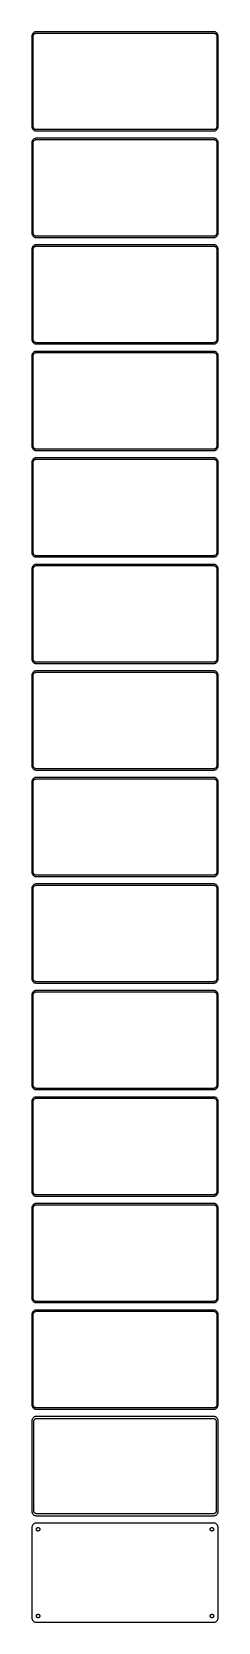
# Model space of a CAD drawing. Header units: metres. Extents: x -112 to 112, y 1875 to 3801.
import ezdxf

# ---------------------------------------------------------------- set-up
doc = ezdxf.new("R2010")
doc.units = ezdxf.units.M

msp = doc.modelspace()

# ---------------------------------------------------------------- linework, layer by layer
for p, q in [((-112.461, 3796.63), (-112.5, 3796)), ((-112.5, 3796), (-112.5, 3686)), ((-112.343, 3797.24), (-112.461, 3796.63)), ((-112.149, 3797.84), (-112.343, 3797.24)), ((-111.882, 3798.41), (-112.149, 3797.84)), ((-111.545, 3798.94), (-111.882, 3798.41)), ((-111.145, 3799.42), (-111.545, 3798.94)), ((-110.687, 3799.85), (-111.145, 3799.42)), ((-111, 3795.5), (-110.968, 3796)), ((-111, 3686.5), (-111, 3795.5)), ((-110.968, 3796), (-110.874, 3796.49)), ((-110.874, 3796.49), (-110.719, 3796.97)), ((-110.719, 3796.97), (-110.505, 3797.43)), ((-110.179, 3800.22), (-110.687, 3799.85)), ((-110.505, 3797.43), (-110.236, 3797.85)), ((-110.236, 3797.85), (-109.916, 3798.24)), ((-109.629, 3800.52), (-110.179, 3800.22)), ((-109.916, 3798.24), (-109.55, 3798.58)), ((-109.045, 3800.76), (-109.629, 3800.52)), ((-109.55, 3798.58), (-109.143, 3798.88)), ((-109.143, 3798.88), (-108.703, 3799.12)), ((-108.437, 3800.91), (-109.045, 3800.76)), ((-108.703, 3799.12), (-108.236, 3799.3)), ((-107.814, 3800.99), (-108.437, 3800.91)), ((-108.236, 3799.3), (-107.75, 3799.43)), ((107.814, 3800.99), (-107.814, 3800.99)), ((-107.75, 3799.43), (-107.251, 3799.49)), ((-107.251, 3799.49), (107.251, 3799.49)), ((107.251, 3799.49), (107.75, 3799.43)), ((107.75, 3799.43), (108.236, 3799.3)), ((108.437, 3800.91), (107.814, 3800.99)), ((108.236, 3799.3), (108.703, 3799.12)), ((109.045, 3800.76), (108.437, 3800.91)), ((108.703, 3799.12), (109.143, 3798.88)), ((109.629, 3800.52), (109.045, 3800.76)), ((109.143, 3798.88), (109.55, 3798.58)), ((109.55, 3798.58), (109.916, 3798.24)), ((110.179, 3800.22), (109.629, 3800.52)), ((109.916, 3798.24), (110.236, 3797.85)), ((110.687, 3799.85), (110.179, 3800.22)), ((110.236, 3797.85), (110.505, 3797.43)), ((110.505, 3797.43), (110.719, 3796.97)), ((111.145, 3799.42), (110.687, 3799.85)), ((110.719, 3796.97), (110.874, 3796.49)), ((110.874, 3796.49), (110.968, 3796)), ((110.968, 3796), (111, 3795.5)), ((111, 3795.5), (111, 3686.5)), ((111.545, 3798.94), (111.145, 3799.42)), ((111.882, 3798.41), (111.545, 3798.94)), ((112.149, 3797.84), (111.882, 3798.41)), ((112.343, 3797.24), (112.149, 3797.84)), ((112.461, 3796.63), (112.343, 3797.24)), ((112.5, 3796), (112.461, 3796.63)), ((112.5, 3686), (112.5, 3796)), ((-112.5, 3686), (-112.461, 3685.37)), ((-112.461, 3685.37), (-112.343, 3684.76)), ((-112.343, 3684.76), (-112.149, 3684.16)), ((-112.149, 3684.16), (-111.882, 3683.59)), ((-111.882, 3683.59), (-111.545, 3683.06)), ((-111.545, 3683.06), (-111.145, 3682.58)), ((-111.145, 3682.58), (-110.687, 3682.15)), ((-110.968, 3686), (-111, 3686.5)), ((-110.874, 3685.51), (-110.968, 3686)), ((-110.719, 3685.03), (-110.874, 3685.51)), ((-110.505, 3684.57), (-110.719, 3685.03)), ((-110.687, 3682.15), (-110.179, 3681.78)), ((-110.236, 3684.15), (-110.505, 3684.57)), ((-109.916, 3683.76), (-110.236, 3684.15)), ((-110.179, 3681.78), (-109.629, 3681.48)), ((-109.55, 3683.42), (-109.916, 3683.76)), ((-109.629, 3681.48), (-109.045, 3681.24)), ((-109.143, 3683.12), (-109.55, 3683.42)), ((-108.703, 3682.88), (-109.143, 3683.12)), ((-109.045, 3681.24), (-108.437, 3681.09)), ((-108.236, 3682.7), (-108.703, 3682.88)), ((-108.437, 3681.09), (-107.814, 3681.01)), ((-107.75, 3682.57), (-108.236, 3682.7)), ((-107.814, 3681.01), (107.814, 3681.01)), ((-107.251, 3682.51), (-107.75, 3682.57)), ((107.251, 3682.51), (-107.251, 3682.51)), ((107.75, 3682.57), (107.251, 3682.51)), ((108.236, 3682.7), (107.75, 3682.57)), ((107.814, 3681.01), (108.437, 3681.09)), ((108.703, 3682.88), (108.236, 3682.7)), ((108.437, 3681.09), (109.045, 3681.24)), ((109.143, 3683.12), (108.703, 3682.88)), ((109.045, 3681.24), (109.629, 3681.48)), ((109.55, 3683.42), (109.143, 3683.12)), ((109.916, 3683.76), (109.55, 3683.42)), ((109.629, 3681.48), (110.179, 3681.78)), ((110.236, 3684.15), (109.916, 3683.76)), ((110.179, 3681.78), (110.687, 3682.15)), ((110.505, 3684.57), (110.236, 3684.15)), ((110.719, 3685.03), (110.505, 3684.57)), ((110.687, 3682.15), (111.145, 3682.58)), ((110.874, 3685.51), (110.719, 3685.03)), ((110.968, 3686), (110.874, 3685.51)), ((111, 3686.5), (110.968, 3686)), ((111.145, 3682.58), (111.545, 3683.06)), ((111.545, 3683.06), (111.882, 3683.59)), ((111.882, 3683.59), (112.149, 3684.16)), ((112.149, 3684.16), (112.343, 3684.76)), ((112.343, 3684.76), (112.461, 3685.37)), ((112.461, 3685.37), (112.5, 3686)), ((-112.461, 3667.63), (-112.5, 3667)), ((-112.5, 3667), (-112.5, 3557)), ((-112.343, 3668.24), (-112.461, 3667.63)), ((-112.149, 3668.84), (-112.343, 3668.24)), ((-111.882, 3669.41), (-112.149, 3668.84)), ((-111.545, 3669.94), (-111.882, 3669.41)), ((-111.145, 3670.42), (-111.545, 3669.94)), ((-110.687, 3670.85), (-111.145, 3670.42)), ((-111, 3666.5), (-110.968, 3667)), ((-111, 3557.5), (-111, 3666.5)), ((-110.968, 3667), (-110.874, 3667.49)), ((-110.874, 3667.49), (-110.719, 3667.97)), ((-110.719, 3667.97), (-110.505, 3668.43)), ((-110.179, 3671.22), (-110.687, 3670.85)), ((-110.505, 3668.43), (-110.236, 3668.85)), ((-110.236, 3668.85), (-109.916, 3669.24)), ((-109.629, 3671.52), (-110.179, 3671.22)), ((-109.916, 3669.24), (-109.55, 3669.58)), ((-109.045, 3671.76), (-109.629, 3671.52)), ((-109.55, 3669.58), (-109.143, 3669.88)), ((-109.143, 3669.88), (-108.703, 3670.12)), ((-108.437, 3671.91), (-109.045, 3671.76)), ((-108.703, 3670.12), (-108.236, 3670.3)), ((-107.814, 3671.99), (-108.437, 3671.91)), ((-108.236, 3670.3), (-107.75, 3670.43)), ((107.814, 3671.99), (-107.814, 3671.99)), ((-107.75, 3670.43), (-107.251, 3670.49)), ((-107.251, 3670.49), (107.251, 3670.49)), ((107.251, 3670.49), (107.75, 3670.43)), ((107.75, 3670.43), (108.236, 3670.3)), ((108.437, 3671.91), (107.814, 3671.99)), ((108.236, 3670.3), (108.703, 3670.12)), ((109.045, 3671.76), (108.437, 3671.91)), ((108.703, 3670.12), (109.143, 3669.88)), ((109.629, 3671.52), (109.045, 3671.76)), ((109.143, 3669.88), (109.55, 3669.58)), ((109.55, 3669.58), (109.916, 3669.24)), ((110.179, 3671.22), (109.629, 3671.52)), ((109.916, 3669.24), (110.236, 3668.85)), ((110.687, 3670.85), (110.179, 3671.22)), ((110.236, 3668.85), (110.505, 3668.43)), ((110.505, 3668.43), (110.719, 3667.97)), ((111.145, 3670.42), (110.687, 3670.85)), ((110.719, 3667.97), (110.874, 3667.49)), ((110.874, 3667.49), (110.968, 3667)), ((110.968, 3667), (111, 3666.5)), ((111, 3666.5), (111, 3557.5)), ((111.545, 3669.94), (111.145, 3670.42)), ((111.882, 3669.41), (111.545, 3669.94)), ((112.149, 3668.84), (111.882, 3669.41)), ((112.343, 3668.24), (112.149, 3668.84)), ((112.461, 3667.63), (112.343, 3668.24)), ((112.5, 3667), (112.461, 3667.63)), ((112.5, 3557), (112.5, 3667)), ((-112.5, 3557), (-112.461, 3556.37)), ((-112.461, 3556.37), (-112.343, 3555.76)), ((-112.343, 3555.76), (-112.149, 3555.16)), ((-112.149, 3555.16), (-111.882, 3554.59)), ((-111.882, 3554.59), (-111.545, 3554.06)), ((-111.545, 3554.06), (-111.145, 3553.58)), ((-111.145, 3553.58), (-110.687, 3553.15)), ((-110.968, 3557), (-111, 3557.5)), ((-110.874, 3556.51), (-110.968, 3557)), ((-110.719, 3556.03), (-110.874, 3556.51)), ((-110.505, 3555.57), (-110.719, 3556.03)), ((-110.687, 3553.15), (-110.179, 3552.78)), ((-110.236, 3555.15), (-110.505, 3555.57)), ((-109.916, 3554.76), (-110.236, 3555.15)), ((-110.179, 3552.78), (-109.629, 3552.48)), ((-109.55, 3554.42), (-109.916, 3554.76)), ((-109.629, 3552.48), (-109.045, 3552.24)), ((-109.143, 3554.12), (-109.55, 3554.42)), ((-108.703, 3553.88), (-109.143, 3554.12)), ((-109.045, 3552.24), (-108.437, 3552.09)), ((-108.236, 3553.7), (-108.703, 3553.88)), ((-108.437, 3552.09), (-107.814, 3552.01)), ((-107.75, 3553.57), (-108.236, 3553.7)), ((-107.814, 3552.01), (107.814, 3552.01)), ((-107.251, 3553.51), (-107.75, 3553.57)), ((107.251, 3553.51), (-107.251, 3553.51)), ((107.75, 3553.57), (107.251, 3553.51)), ((108.236, 3553.7), (107.75, 3553.57)), ((107.814, 3552.01), (108.437, 3552.09)), ((108.703, 3553.88), (108.236, 3553.7)), ((108.437, 3552.09), (109.045, 3552.24)), ((109.143, 3554.12), (108.703, 3553.88)), ((109.045, 3552.24), (109.629, 3552.48)), ((109.55, 3554.42), (109.143, 3554.12)), ((109.916, 3554.76), (109.55, 3554.42)), ((109.629, 3552.48), (110.179, 3552.78)), ((110.236, 3555.15), (109.916, 3554.76)), ((110.179, 3552.78), (110.687, 3553.15)), ((110.505, 3555.57), (110.236, 3555.15)), ((110.719, 3556.03), (110.505, 3555.57)), ((110.687, 3553.15), (111.145, 3553.58)), ((110.874, 3556.51), (110.719, 3556.03)), ((110.968, 3557), (110.874, 3556.51)), ((111, 3557.5), (110.968, 3557)), ((111.145, 3553.58), (111.545, 3554.06)), ((111.545, 3554.06), (111.882, 3554.59)), ((111.882, 3554.59), (112.149, 3555.16)), ((112.149, 3555.16), (112.343, 3555.76)), ((112.343, 3555.76), (112.461, 3556.37)), ((112.461, 3556.37), (112.5, 3557)), ((-112.461, 3538.63), (-112.5, 3538)), ((-112.5, 3538), (-112.5, 3428)), ((-112.343, 3539.24), (-112.461, 3538.63)), ((-112.149, 3539.84), (-112.343, 3539.24)), ((-111.882, 3540.41), (-112.149, 3539.84)), ((-111.545, 3540.94), (-111.882, 3540.41)), ((-111.145, 3541.42), (-111.545, 3540.94)), ((-110.687, 3541.85), (-111.145, 3541.42)), ((-111, 3537.5), (-110.968, 3538)), ((-111, 3428.5), (-111, 3537.5)), ((-110.968, 3538), (-110.874, 3538.49)), ((-110.874, 3538.49), (-110.719, 3538.97)), ((-110.719, 3538.97), (-110.505, 3539.43)), ((-110.179, 3542.22), (-110.687, 3541.85)), ((-110.505, 3539.43), (-110.236, 3539.85)), ((-110.236, 3539.85), (-109.916, 3540.24)), ((-109.629, 3542.52), (-110.179, 3542.22)), ((-109.916, 3540.24), (-109.55, 3540.58)), ((-109.045, 3542.76), (-109.629, 3542.52)), ((-109.55, 3540.58), (-109.143, 3540.88)), ((-109.143, 3540.88), (-108.703, 3541.12)), ((-108.437, 3542.91), (-109.045, 3542.76)), ((-108.703, 3541.12), (-108.236, 3541.3)), ((-107.814, 3542.99), (-108.437, 3542.91)), ((-108.236, 3541.3), (-107.75, 3541.43)), ((107.814, 3542.99), (-107.814, 3542.99)), ((-107.75, 3541.43), (-107.251, 3541.49)), ((-107.251, 3541.49), (107.251, 3541.49)), ((107.251, 3541.49), (107.75, 3541.43)), ((107.75, 3541.43), (108.236, 3541.3)), ((108.437, 3542.91), (107.814, 3542.99)), ((108.236, 3541.3), (108.703, 3541.12)), ((109.045, 3542.76), (108.437, 3542.91)), ((108.703, 3541.12), (109.143, 3540.88)), ((109.629, 3542.52), (109.045, 3542.76)), ((109.143, 3540.88), (109.55, 3540.58)), ((109.55, 3540.58), (109.916, 3540.24)), ((110.179, 3542.22), (109.629, 3542.52)), ((109.916, 3540.24), (110.236, 3539.85)), ((110.687, 3541.85), (110.179, 3542.22)), ((110.236, 3539.85), (110.505, 3539.43)), ((110.505, 3539.43), (110.719, 3538.97)), ((111.145, 3541.42), (110.687, 3541.85)), ((110.719, 3538.97), (110.874, 3538.49)), ((110.874, 3538.49), (110.968, 3538)), ((110.968, 3538), (111, 3537.5)), ((111, 3537.5), (111, 3428.5)), ((111.545, 3540.94), (111.145, 3541.42)), ((111.882, 3540.41), (111.545, 3540.94)), ((112.149, 3539.84), (111.882, 3540.41)), ((112.343, 3539.24), (112.149, 3539.84)), ((112.461, 3538.63), (112.343, 3539.24)), ((112.5, 3538), (112.461, 3538.63)), ((112.5, 3428), (112.5, 3538)), ((-110.968, 3428), (-111, 3428.5)), ((111, 3428.5), (110.968, 3428)), ((-112.5, 3428), (-112.461, 3427.37)), ((-112.461, 3409.63), (-112.5, 3409)), ((-112.5, 3409), (-112.5, 3299)), ((-112.461, 3427.37), (-112.343, 3426.76)), ((-112.343, 3410.24), (-112.461, 3409.63)), ((-112.343, 3426.76), (-112.149, 3426.16)), ((-112.149, 3410.84), (-112.343, 3410.24)), ((-112.149, 3426.16), (-111.882, 3425.59)), ((-111.882, 3411.41), (-112.149, 3410.84)), ((-111.882, 3425.59), (-111.545, 3425.06)), ((-111.545, 3411.94), (-111.882, 3411.41)), ((-111.545, 3425.06), (-111.145, 3424.58)), ((-111.145, 3412.42), (-111.545, 3411.94)), ((-111.145, 3424.58), (-110.687, 3424.15)), ((-110.687, 3412.85), (-111.145, 3412.42)), ((-111, 3408.5), (-110.968, 3409)), ((-110.874, 3427.51), (-110.968, 3428)), ((-110.968, 3409), (-110.874, 3409.49)), ((-110.719, 3427.03), (-110.874, 3427.51)), ((-110.874, 3409.49), (-110.719, 3409.97)), ((-110.505, 3426.57), (-110.719, 3427.03)), ((-110.719, 3409.97), (-110.505, 3410.43)), ((-110.687, 3424.15), (-110.179, 3423.78)), ((-110.179, 3413.22), (-110.687, 3412.85)), ((-110.236, 3426.15), (-110.505, 3426.57)), ((-110.505, 3410.43), (-110.236, 3410.85)), ((-109.916, 3425.76), (-110.236, 3426.15)), ((-110.236, 3410.85), (-109.916, 3411.24)), ((-110.179, 3423.78), (-109.629, 3423.48)), ((-109.629, 3413.52), (-110.179, 3413.22)), ((-109.55, 3425.42), (-109.916, 3425.76)), ((-109.916, 3411.24), (-109.55, 3411.58)), ((-109.629, 3423.48), (-109.045, 3423.24)), ((-109.045, 3413.76), (-109.629, 3413.52)), ((-109.143, 3425.12), (-109.55, 3425.42)), ((-109.55, 3411.58), (-109.143, 3411.88)), ((-108.703, 3424.88), (-109.143, 3425.12)), ((-109.143, 3411.88), (-108.703, 3412.12)), ((-109.045, 3423.24), (-108.437, 3423.09)), ((-108.437, 3413.91), (-109.045, 3413.76)), ((-108.236, 3424.7), (-108.703, 3424.88)), ((-108.703, 3412.12), (-108.236, 3412.3)), ((-108.437, 3423.09), (-107.814, 3423.01)), ((-107.814, 3413.99), (-108.437, 3413.91)), ((-107.75, 3424.57), (-108.236, 3424.7)), ((-108.236, 3412.3), (-107.75, 3412.43)), ((-107.814, 3423.01), (107.814, 3423.01)), ((107.814, 3413.99), (-107.814, 3413.99)), ((-107.251, 3424.51), (-107.75, 3424.57)), ((-107.75, 3412.43), (-107.251, 3412.49)), ((107.251, 3424.51), (-107.251, 3424.51)), ((-107.251, 3412.49), (107.251, 3412.49)), ((107.75, 3424.57), (107.251, 3424.51)), ((107.251, 3412.49), (107.75, 3412.43)), ((108.236, 3424.7), (107.75, 3424.57)), ((107.75, 3412.43), (108.236, 3412.3)), ((107.814, 3423.01), (108.437, 3423.09)), ((108.437, 3413.91), (107.814, 3413.99)), ((108.703, 3424.88), (108.236, 3424.7)), ((108.236, 3412.3), (108.703, 3412.12)), ((108.437, 3423.09), (109.045, 3423.24)), ((109.045, 3413.76), (108.437, 3413.91)), ((109.143, 3425.12), (108.703, 3424.88)), ((108.703, 3412.12), (109.143, 3411.88)), ((109.045, 3423.24), (109.629, 3423.48)), ((109.629, 3413.52), (109.045, 3413.76)), ((109.55, 3425.42), (109.143, 3425.12)), ((109.143, 3411.88), (109.55, 3411.58)), ((109.916, 3425.76), (109.55, 3425.42)), ((109.55, 3411.58), (109.916, 3411.24)), ((109.629, 3423.48), (110.179, 3423.78)), ((110.179, 3413.22), (109.629, 3413.52)), ((110.236, 3426.15), (109.916, 3425.76)), ((109.916, 3411.24), (110.236, 3410.85)), ((110.179, 3423.78), (110.687, 3424.15)), ((110.687, 3412.85), (110.179, 3413.22)), ((110.505, 3426.57), (110.236, 3426.15)), ((110.236, 3410.85), (110.505, 3410.43)), ((110.719, 3427.03), (110.505, 3426.57)), ((110.505, 3410.43), (110.719, 3409.97)), ((110.687, 3424.15), (111.145, 3424.58)), ((111.145, 3412.42), (110.687, 3412.85)), ((110.874, 3427.51), (110.719, 3427.03)), ((110.719, 3409.97), (110.874, 3409.49)), ((110.968, 3428), (110.874, 3427.51)), ((110.874, 3409.49), (110.968, 3409)), ((110.968, 3409), (111, 3408.5)), ((111.145, 3424.58), (111.545, 3425.06)), ((111.545, 3411.94), (111.145, 3412.42)), ((111.545, 3425.06), (111.882, 3425.59)), ((111.882, 3411.41), (111.545, 3411.94)), ((111.882, 3425.59), (112.149, 3426.16)), ((112.149, 3410.84), (111.882, 3411.41)), ((112.149, 3426.16), (112.343, 3426.76)), ((112.343, 3410.24), (112.149, 3410.84)), ((112.343, 3426.76), (112.461, 3427.37)), ((112.461, 3409.63), (112.343, 3410.24)), ((112.461, 3427.37), (112.5, 3428)), ((112.5, 3409), (112.461, 3409.63)), ((112.5, 3299), (112.5, 3409)), ((-111, 3299.5), (-111, 3408.5)), ((111, 3408.5), (111, 3299.5)), ((-112.5, 3299), (-112.461, 3298.37)), ((-112.461, 3298.37), (-112.343, 3297.76)), ((-112.343, 3297.76), (-112.149, 3297.16)), ((-112.149, 3297.16), (-111.882, 3296.59)), ((-111.882, 3296.59), (-111.545, 3296.06)), ((-111.545, 3296.06), (-111.145, 3295.58)), ((-111.145, 3295.58), (-110.687, 3295.15)), ((-110.968, 3299), (-111, 3299.5)), ((-110.874, 3298.51), (-110.968, 3299)), ((-110.719, 3298.03), (-110.874, 3298.51)), ((-110.505, 3297.57), (-110.719, 3298.03)), ((-110.687, 3295.15), (-110.179, 3294.78)), ((-110.236, 3297.15), (-110.505, 3297.57)), ((-109.916, 3296.76), (-110.236, 3297.15)), ((-110.179, 3294.78), (-109.629, 3294.48)), ((-109.55, 3296.42), (-109.916, 3296.76)), ((-109.629, 3294.48), (-109.045, 3294.24)), ((-109.143, 3296.12), (-109.55, 3296.42)), ((-108.703, 3295.88), (-109.143, 3296.12)), ((-109.045, 3294.24), (-108.437, 3294.09)), ((-108.236, 3295.7), (-108.703, 3295.88)), ((-108.437, 3294.09), (-107.814, 3294.01)), ((-107.75, 3295.57), (-108.236, 3295.7)), ((-107.814, 3294.01), (107.814, 3294.01)), ((-107.251, 3295.51), (-107.75, 3295.57)), ((107.251, 3295.51), (-107.251, 3295.51)), ((107.75, 3295.57), (107.251, 3295.51)), ((108.236, 3295.7), (107.75, 3295.57)), ((107.814, 3294.01), (108.437, 3294.09)), ((108.703, 3295.88), (108.236, 3295.7)), ((108.437, 3294.09), (109.045, 3294.24)), ((109.143, 3296.12), (108.703, 3295.88)), ((109.045, 3294.24), (109.629, 3294.48)), ((109.55, 3296.42), (109.143, 3296.12)), ((109.916, 3296.76), (109.55, 3296.42)), ((109.629, 3294.48), (110.179, 3294.78)), ((110.236, 3297.15), (109.916, 3296.76)), ((110.179, 3294.78), (110.687, 3295.15)), ((110.505, 3297.57), (110.236, 3297.15)), ((110.719, 3298.03), (110.505, 3297.57)), ((110.687, 3295.15), (111.145, 3295.58)), ((110.874, 3298.51), (110.719, 3298.03)), ((110.968, 3299), (110.874, 3298.51)), ((111, 3299.5), (110.968, 3299)), ((111.145, 3295.58), (111.545, 3296.06)), ((111.545, 3296.06), (111.882, 3296.59)), ((111.882, 3296.59), (112.149, 3297.16)), ((112.149, 3297.16), (112.343, 3297.76)), ((112.343, 3297.76), (112.461, 3298.37)), ((112.461, 3298.37), (112.5, 3299)), ((-112.461, 3280.63), (-112.5, 3280)), ((-112.5, 3280), (-112.5, 3170)), ((-112.343, 3281.24), (-112.461, 3280.63)), ((-112.149, 3281.84), (-112.343, 3281.24)), ((-111.882, 3282.41), (-112.149, 3281.84)), ((-111.545, 3282.94), (-111.882, 3282.41)), ((-111.145, 3283.42), (-111.545, 3282.94)), ((-110.687, 3283.85), (-111.145, 3283.42)), ((-111, 3279.5), (-110.968, 3280)), ((-111, 3170.5), (-111, 3279.5)), ((-110.968, 3280), (-110.874, 3280.49)), ((-110.874, 3280.49), (-110.719, 3280.97)), ((-110.719, 3280.97), (-110.505, 3281.43)), ((-110.179, 3284.22), (-110.687, 3283.85)), ((-110.505, 3281.43), (-110.236, 3281.85)), ((-110.236, 3281.85), (-109.916, 3282.24)), ((-109.629, 3284.52), (-110.179, 3284.22)), ((-109.916, 3282.24), (-109.55, 3282.58)), ((-109.045, 3284.76), (-109.629, 3284.52)), ((-109.55, 3282.58), (-109.143, 3282.88)), ((-109.143, 3282.88), (-108.703, 3283.12)), ((-108.437, 3284.91), (-109.045, 3284.76)), ((-108.703, 3283.12), (-108.236, 3283.3)), ((-107.814, 3284.99), (-108.437, 3284.91)), ((-108.236, 3283.3), (-107.75, 3283.43)), ((107.814, 3284.99), (-107.814, 3284.99)), ((-107.75, 3283.43), (-107.251, 3283.49)), ((-107.251, 3283.49), (107.251, 3283.49)), ((107.251, 3283.49), (107.75, 3283.43)), ((107.75, 3283.43), (108.236, 3283.3)), ((108.437, 3284.91), (107.814, 3284.99)), ((108.236, 3283.3), (108.703, 3283.12)), ((109.045, 3284.76), (108.437, 3284.91)), ((108.703, 3283.12), (109.143, 3282.88)), ((109.629, 3284.52), (109.045, 3284.76)), ((109.143, 3282.88), (109.55, 3282.58)), ((109.55, 3282.58), (109.916, 3282.24)), ((110.179, 3284.22), (109.629, 3284.52)), ((109.916, 3282.24), (110.236, 3281.85)), ((110.687, 3283.85), (110.179, 3284.22)), ((110.236, 3281.85), (110.505, 3281.43)), ((110.505, 3281.43), (110.719, 3280.97)), ((111.145, 3283.42), (110.687, 3283.85)), ((110.719, 3280.97), (110.874, 3280.49)), ((110.874, 3280.49), (110.968, 3280)), ((110.968, 3280), (111, 3279.5)), ((111, 3279.5), (111, 3170.5)), ((111.545, 3282.94), (111.145, 3283.42)), ((111.882, 3282.41), (111.545, 3282.94)), ((112.149, 3281.84), (111.882, 3282.41)), ((112.343, 3281.24), (112.149, 3281.84)), ((112.461, 3280.63), (112.343, 3281.24)), ((112.5, 3280), (112.461, 3280.63)), ((112.5, 3170), (112.5, 3280)), ((-112.5, 3170), (-112.461, 3169.37)), ((-112.461, 3169.37), (-112.343, 3168.76)), ((-112.343, 3168.76), (-112.149, 3168.16)), ((-112.149, 3168.16), (-111.882, 3167.59)), ((-111.882, 3167.59), (-111.545, 3167.06)), ((-111.545, 3167.06), (-111.145, 3166.58)), ((-111.145, 3166.58), (-110.687, 3166.15)), ((-110.968, 3170), (-111, 3170.5)), ((-110.874, 3169.51), (-110.968, 3170)), ((-110.719, 3169.03), (-110.874, 3169.51)), ((-110.505, 3168.57), (-110.719, 3169.03)), ((-110.687, 3166.15), (-110.179, 3165.78)), ((-110.236, 3168.15), (-110.505, 3168.57)), ((-109.916, 3167.76), (-110.236, 3168.15)), ((-110.179, 3165.78), (-109.629, 3165.48)), ((-109.55, 3167.42), (-109.916, 3167.76)), ((-109.629, 3165.48), (-109.045, 3165.24)), ((-109.143, 3167.12), (-109.55, 3167.42)), ((-108.703, 3166.88), (-109.143, 3167.12)), ((-109.045, 3165.24), (-108.437, 3165.09)), ((-108.236, 3166.7), (-108.703, 3166.88)), ((-108.437, 3165.09), (-107.814, 3165.01)), ((-107.75, 3166.57), (-108.236, 3166.7)), ((-107.814, 3165.01), (107.814, 3165.01)), ((-107.251, 3166.51), (-107.75, 3166.57)), ((107.251, 3166.51), (-107.251, 3166.51)), ((107.75, 3166.57), (107.251, 3166.51)), ((108.236, 3166.7), (107.75, 3166.57)), ((107.814, 3165.01), (108.437, 3165.09)), ((108.703, 3166.88), (108.236, 3166.7)), ((108.437, 3165.09), (109.045, 3165.24)), ((109.143, 3167.12), (108.703, 3166.88)), ((109.045, 3165.24), (109.629, 3165.48)), ((109.55, 3167.42), (109.143, 3167.12)), ((109.916, 3167.76), (109.55, 3167.42)), ((109.629, 3165.48), (110.179, 3165.78)), ((110.236, 3168.15), (109.916, 3167.76)), ((110.179, 3165.78), (110.687, 3166.15)), ((110.505, 3168.57), (110.236, 3168.15)), ((110.719, 3169.03), (110.505, 3168.57)), ((110.687, 3166.15), (111.145, 3166.58)), ((110.874, 3169.51), (110.719, 3169.03)), ((110.968, 3170), (110.874, 3169.51)), ((111, 3170.5), (110.968, 3170)), ((111.145, 3166.58), (111.545, 3167.06)), ((111.545, 3167.06), (111.882, 3167.59)), ((111.882, 3167.59), (112.149, 3168.16)), ((112.149, 3168.16), (112.343, 3168.76)), ((112.343, 3168.76), (112.461, 3169.37)), ((112.461, 3169.37), (112.5, 3170)), ((-112.461, 3151.63), (-112.5, 3151)), ((-112.5, 3151), (-112.5, 3041)), ((-112.343, 3152.24), (-112.461, 3151.63)), ((-112.149, 3152.84), (-112.343, 3152.24)), ((-111.882, 3153.41), (-112.149, 3152.84)), ((-111.545, 3153.94), (-111.882, 3153.41)), ((-111.145, 3154.42), (-111.545, 3153.94)), ((-110.687, 3154.85), (-111.145, 3154.42)), ((-111, 3150.5), (-110.968, 3151)), ((-111, 3041.5), (-111, 3150.5)), ((-110.968, 3151), (-110.874, 3151.49)), ((-110.874, 3151.49), (-110.719, 3151.97)), ((-110.719, 3151.97), (-110.505, 3152.43)), ((-110.179, 3155.22), (-110.687, 3154.85)), ((-110.505, 3152.43), (-110.236, 3152.85)), ((-110.236, 3152.85), (-109.916, 3153.24)), ((-109.629, 3155.52), (-110.179, 3155.22)), ((-109.916, 3153.24), (-109.55, 3153.58)), ((-109.045, 3155.76), (-109.629, 3155.52)), ((-109.55, 3153.58), (-109.143, 3153.88)), ((-109.143, 3153.88), (-108.703, 3154.12)), ((-108.437, 3155.91), (-109.045, 3155.76)), ((-108.703, 3154.12), (-108.236, 3154.3)), ((-107.814, 3155.99), (-108.437, 3155.91)), ((-108.236, 3154.3), (-107.75, 3154.43)), ((107.814, 3155.99), (-107.814, 3155.99)), ((-107.75, 3154.43), (-107.251, 3154.49)), ((-107.251, 3154.49), (107.251, 3154.49)), ((107.251, 3154.49), (107.75, 3154.43)), ((107.75, 3154.43), (108.236, 3154.3)), ((108.437, 3155.91), (107.814, 3155.99)), ((108.236, 3154.3), (108.703, 3154.12)), ((109.045, 3155.76), (108.437, 3155.91)), ((108.703, 3154.12), (109.143, 3153.88)), ((109.629, 3155.52), (109.045, 3155.76)), ((109.143, 3153.88), (109.55, 3153.58)), ((109.55, 3153.58), (109.916, 3153.24)), ((110.179, 3155.22), (109.629, 3155.52)), ((109.916, 3153.24), (110.236, 3152.85)), ((110.687, 3154.85), (110.179, 3155.22)), ((110.236, 3152.85), (110.505, 3152.43)), ((110.505, 3152.43), (110.719, 3151.97)), ((111.145, 3154.42), (110.687, 3154.85)), ((110.719, 3151.97), (110.874, 3151.49)), ((110.874, 3151.49), (110.968, 3151)), ((110.968, 3151), (111, 3150.5)), ((111, 3150.5), (111, 3041.5)), ((111.545, 3153.94), (111.145, 3154.42)), ((111.882, 3153.41), (111.545, 3153.94)), ((112.149, 3152.84), (111.882, 3153.41)), ((112.343, 3152.24), (112.149, 3152.84)), ((112.461, 3151.63), (112.343, 3152.24)), ((112.5, 3151), (112.461, 3151.63)), ((112.5, 3041), (112.5, 3151)), ((-112.5, 3041), (-112.461, 3040.37)), ((-112.461, 3040.37), (-112.343, 3039.76)), ((-112.343, 3039.76), (-112.149, 3039.16)), ((-112.149, 3023.84), (-112.343, 3023.24)), ((-112.149, 3039.16), (-111.882, 3038.59)), ((-111.882, 3024.41), (-112.149, 3023.84)), ((-111.882, 3038.59), (-111.545, 3038.06)), ((-111.545, 3024.94), (-111.882, 3024.41)), ((-111.545, 3038.06), (-111.145, 3037.58)), ((-111.145, 3025.42), (-111.545, 3024.94)), ((-111.145, 3037.58), (-110.687, 3037.15)), ((-110.687, 3025.85), (-111.145, 3025.42)), ((-110.968, 3041), (-111, 3041.5)), ((-110.874, 3040.51), (-110.968, 3041)), ((-110.719, 3040.03), (-110.874, 3040.51)), ((-110.505, 3039.57), (-110.719, 3040.03)), ((-110.687, 3037.15), (-110.179, 3036.78)), ((-110.179, 3026.22), (-110.687, 3025.85)), ((-110.236, 3039.15), (-110.505, 3039.57)), ((-110.505, 3023.43), (-110.236, 3023.85)), ((-109.916, 3038.76), (-110.236, 3039.15)), ((-110.236, 3023.85), (-109.916, 3024.24)), ((-110.179, 3036.78), (-109.629, 3036.48)), ((-109.629, 3026.52), (-110.179, 3026.22)), ((-109.55, 3038.42), (-109.916, 3038.76)), ((-109.916, 3024.24), (-109.55, 3024.58)), ((-109.629, 3036.48), (-109.045, 3036.24)), ((-109.045, 3026.76), (-109.629, 3026.52)), ((-109.143, 3038.12), (-109.55, 3038.42)), ((-109.55, 3024.58), (-109.143, 3024.88)), ((-108.703, 3037.88), (-109.143, 3038.12)), ((-109.143, 3024.88), (-108.703, 3025.12)), ((-109.045, 3036.24), (-108.437, 3036.09)), ((-108.437, 3026.91), (-109.045, 3026.76)), ((-108.236, 3037.7), (-108.703, 3037.88)), ((-108.703, 3025.12), (-108.236, 3025.3)), ((-108.437, 3036.09), (-107.814, 3036.01)), ((-107.814, 3026.99), (-108.437, 3026.91)), ((-107.75, 3037.57), (-108.236, 3037.7)), ((-108.236, 3025.3), (-107.75, 3025.43)), ((-107.814, 3036.01), (107.814, 3036.01)), ((107.814, 3026.99), (-107.814, 3026.99)), ((-107.251, 3037.51), (-107.75, 3037.57)), ((-107.75, 3025.43), (-107.251, 3025.49)), ((107.251, 3037.51), (-107.251, 3037.51)), ((-107.251, 3025.49), (107.251, 3025.49)), ((107.75, 3037.57), (107.251, 3037.51)), ((107.251, 3025.49), (107.75, 3025.43)), ((108.236, 3037.7), (107.75, 3037.57)), ((107.75, 3025.43), (108.236, 3025.3)), ((107.814, 3036.01), (108.437, 3036.09)), ((108.437, 3026.91), (107.814, 3026.99)), ((108.703, 3037.88), (108.236, 3037.7)), ((108.236, 3025.3), (108.703, 3025.12)), ((108.437, 3036.09), (109.045, 3036.24)), ((109.045, 3026.76), (108.437, 3026.91)), ((109.143, 3038.12), (108.703, 3037.88)), ((108.703, 3025.12), (109.143, 3024.88)), ((109.045, 3036.24), (109.629, 3036.48)), ((109.629, 3026.52), (109.045, 3026.76)), ((109.55, 3038.42), (109.143, 3038.12)), ((109.143, 3024.88), (109.55, 3024.58)), ((109.916, 3038.76), (109.55, 3038.42)), ((109.55, 3024.58), (109.916, 3024.24)), ((109.629, 3036.48), (110.179, 3036.78)), ((110.179, 3026.22), (109.629, 3026.52)), ((110.236, 3039.15), (109.916, 3038.76)), ((109.916, 3024.24), (110.236, 3023.85)), ((110.179, 3036.78), (110.687, 3037.15)), ((110.687, 3025.85), (110.179, 3026.22)), ((110.505, 3039.57), (110.236, 3039.15)), ((110.236, 3023.85), (110.505, 3023.43)), ((110.719, 3040.03), (110.505, 3039.57)), ((110.687, 3037.15), (111.145, 3037.58)), ((111.145, 3025.42), (110.687, 3025.85)), ((110.874, 3040.51), (110.719, 3040.03)), ((110.968, 3041), (110.874, 3040.51)), ((111, 3041.5), (110.968, 3041)), ((111.145, 3037.58), (111.545, 3038.06)), ((111.545, 3024.94), (111.145, 3025.42)), ((111.545, 3038.06), (111.882, 3038.59)), ((111.882, 3024.41), (111.545, 3024.94)), ((111.882, 3038.59), (112.149, 3039.16)), ((112.149, 3023.84), (111.882, 3024.41)), ((112.149, 3039.16), (112.343, 3039.76)), ((112.343, 3023.24), (112.149, 3023.84)), ((112.343, 3039.76), (112.461, 3040.37)), ((112.461, 3040.37), (112.5, 3041)), ((-112.461, 3022.63), (-112.5, 3022)), ((-112.5, 3022), (-112.5, 2912)), ((-112.343, 3023.24), (-112.461, 3022.63)), ((-111, 3021.5), (-110.968, 3022)), ((-111, 2912.5), (-111, 3021.5)), ((-110.968, 3022), (-110.874, 3022.49)), ((-110.874, 3022.49), (-110.719, 3022.97)), ((-110.719, 3022.97), (-110.505, 3023.43)), ((110.505, 3023.43), (110.719, 3022.97)), ((110.719, 3022.97), (110.874, 3022.49)), ((110.874, 3022.49), (110.968, 3022)), ((110.968, 3022), (111, 3021.5)), ((111, 3021.5), (111, 2912.5)), ((112.461, 3022.63), (112.343, 3023.24)), ((112.5, 3022), (112.461, 3022.63)), ((112.5, 2912), (112.5, 3022)), ((-112.5, 2912), (-112.461, 2911.37)), ((-112.461, 2911.37), (-112.343, 2910.76)), ((-112.343, 2910.76), (-112.149, 2910.16)), ((-112.149, 2910.16), (-111.882, 2909.59)), ((-111.882, 2909.59), (-111.545, 2909.06)), ((-111.545, 2909.06), (-111.145, 2908.58)), ((-111.145, 2908.58), (-110.687, 2908.15)), ((-110.968, 2912), (-111, 2912.5)), ((-110.874, 2911.51), (-110.968, 2912)), ((-110.719, 2911.03), (-110.874, 2911.51)), ((-110.505, 2910.57), (-110.719, 2911.03)), ((-110.236, 2910.15), (-110.505, 2910.57)), ((-109.916, 2909.76), (-110.236, 2910.15)), ((-109.55, 2909.42), (-109.916, 2909.76)), ((-109.143, 2909.12), (-109.55, 2909.42)), ((-108.703, 2908.88), (-109.143, 2909.12)), ((-108.236, 2908.7), (-108.703, 2908.88)), ((-107.75, 2908.57), (-108.236, 2908.7)), ((-107.251, 2908.51), (-107.75, 2908.57)), ((107.251, 2908.51), (-107.251, 2908.51)), ((107.75, 2908.57), (107.251, 2908.51)), ((108.236, 2908.7), (107.75, 2908.57)), ((108.703, 2908.88), (108.236, 2908.7)), ((109.143, 2909.12), (108.703, 2908.88)), ((109.55, 2909.42), (109.143, 2909.12)), ((109.916, 2909.76), (109.55, 2909.42)), ((110.236, 2910.15), (109.916, 2909.76)), ((110.505, 2910.57), (110.236, 2910.15)), ((110.719, 2911.03), (110.505, 2910.57)), ((110.687, 2908.15), (111.145, 2908.58)), ((110.874, 2911.51), (110.719, 2911.03)), ((110.968, 2912), (110.874, 2911.51)), ((111, 2912.5), (110.968, 2912)), ((111.145, 2908.58), (111.545, 2909.06)), ((111.545, 2909.06), (111.882, 2909.59)), ((111.882, 2909.59), (112.149, 2910.16)), ((112.149, 2910.16), (112.343, 2910.76)), ((112.343, 2910.76), (112.461, 2911.37)), ((112.461, 2911.37), (112.5, 2912)), ((-112.461, 2893.63), (-112.5, 2893)), ((-112.5, 2893), (-112.5, 2783)), ((-112.343, 2894.24), (-112.461, 2893.63)), ((-112.149, 2894.84), (-112.343, 2894.24)), ((-111.882, 2895.41), (-112.149, 2894.84)), ((-111.545, 2895.94), (-111.882, 2895.41)), ((-111.145, 2896.42), (-111.545, 2895.94)), ((-110.687, 2896.85), (-111.145, 2896.42)), ((-111, 2892.5), (-110.968, 2893)), ((-111, 2783.5), (-111, 2892.5)), ((-110.968, 2893), (-110.874, 2893.49)), ((-110.874, 2893.49), (-110.719, 2893.97)), ((-110.719, 2893.97), (-110.505, 2894.43)), ((-110.687, 2908.15), (-110.179, 2907.78)), ((-110.179, 2897.22), (-110.687, 2896.85)), ((-110.505, 2894.43), (-110.236, 2894.85)), ((-110.236, 2894.85), (-109.916, 2895.24)), ((-110.179, 2907.78), (-109.629, 2907.48)), ((-109.629, 2897.52), (-110.179, 2897.22)), ((-109.916, 2895.24), (-109.55, 2895.58)), ((-109.629, 2907.48), (-109.045, 2907.24)), ((-109.045, 2897.76), (-109.629, 2897.52)), ((-109.55, 2895.58), (-109.143, 2895.88)), ((-109.143, 2895.88), (-108.703, 2896.12)), ((-109.045, 2907.24), (-108.437, 2907.09)), ((-108.437, 2897.91), (-109.045, 2897.76)), ((-108.703, 2896.12), (-108.236, 2896.3)), ((-108.437, 2907.09), (-107.814, 2907.01)), ((-107.814, 2897.99), (-108.437, 2897.91)), ((-108.236, 2896.3), (-107.75, 2896.43)), ((-107.814, 2907.01), (107.814, 2907.01)), ((107.814, 2897.99), (-107.814, 2897.99)), ((-107.75, 2896.43), (-107.251, 2896.49)), ((-107.251, 2896.49), (107.251, 2896.49)), ((107.251, 2896.49), (107.75, 2896.43)), ((107.75, 2896.43), (108.236, 2896.3)), ((107.814, 2907.01), (108.437, 2907.09)), ((108.437, 2897.91), (107.814, 2897.99)), ((108.236, 2896.3), (108.703, 2896.12)), ((108.437, 2907.09), (109.045, 2907.24)), ((109.045, 2897.76), (108.437, 2897.91)), ((108.703, 2896.12), (109.143, 2895.88)), ((109.045, 2907.24), (109.629, 2907.48)), ((109.629, 2897.52), (109.045, 2897.76)), ((109.143, 2895.88), (109.55, 2895.58)), ((109.55, 2895.58), (109.916, 2895.24)), ((109.629, 2907.48), (110.179, 2907.78)), ((110.179, 2897.22), (109.629, 2897.52)), ((109.916, 2895.24), (110.236, 2894.85)), ((110.179, 2907.78), (110.687, 2908.15)), ((110.687, 2896.85), (110.179, 2897.22)), ((110.236, 2894.85), (110.505, 2894.43)), ((110.505, 2894.43), (110.719, 2893.97)), ((111.145, 2896.42), (110.687, 2896.85)), ((110.719, 2893.97), (110.874, 2893.49)), ((110.874, 2893.49), (110.968, 2893)), ((110.968, 2893), (111, 2892.5)), ((111, 2892.5), (111, 2783.5)), ((111.545, 2895.94), (111.145, 2896.42)), ((111.882, 2895.41), (111.545, 2895.94)), ((112.149, 2894.84), (111.882, 2895.41)), ((112.343, 2894.24), (112.149, 2894.84)), ((112.461, 2893.63), (112.343, 2894.24)), ((112.5, 2893), (112.461, 2893.63)), ((112.5, 2783), (112.5, 2893)), ((-112.5, 2783), (-112.461, 2782.37)), ((-112.461, 2782.37), (-112.343, 2781.76)), ((-112.343, 2781.76), (-112.149, 2781.16)), ((-112.149, 2781.16), (-111.882, 2780.59)), ((-111.882, 2780.59), (-111.545, 2780.06)), ((-111.545, 2780.06), (-111.145, 2779.58)), ((-111.145, 2779.58), (-110.687, 2779.15)), ((-110.968, 2783), (-111, 2783.5)), ((-110.874, 2782.51), (-110.968, 2783)), ((-110.719, 2782.03), (-110.874, 2782.51)), ((-110.505, 2781.57), (-110.719, 2782.03)), ((-110.687, 2779.15), (-110.179, 2778.78)), ((-110.236, 2781.15), (-110.505, 2781.57)), ((-109.916, 2780.76), (-110.236, 2781.15)), ((-110.179, 2778.78), (-109.629, 2778.48)), ((-109.55, 2780.42), (-109.916, 2780.76)), ((-109.629, 2778.48), (-109.045, 2778.24)), ((-109.143, 2780.12), (-109.55, 2780.42)), ((-108.703, 2779.88), (-109.143, 2780.12)), ((-109.045, 2778.24), (-108.437, 2778.09)), ((-108.236, 2779.7), (-108.703, 2779.88)), ((-108.437, 2778.09), (-107.814, 2778.01)), ((-107.75, 2779.57), (-108.236, 2779.7)), ((-107.814, 2778.01), (107.814, 2778.01)), ((-107.251, 2779.51), (-107.75, 2779.57)), ((107.251, 2779.51), (-107.251, 2779.51)), ((107.75, 2779.57), (107.251, 2779.51)), ((108.236, 2779.7), (107.75, 2779.57)), ((107.814, 2778.01), (108.437, 2778.09)), ((108.703, 2779.88), (108.236, 2779.7)), ((108.437, 2778.09), (109.045, 2778.24)), ((109.143, 2780.12), (108.703, 2779.88)), ((109.045, 2778.24), (109.629, 2778.48)), ((109.55, 2780.42), (109.143, 2780.12)), ((109.916, 2780.76), (109.55, 2780.42)), ((109.629, 2778.48), (110.179, 2778.78)), ((110.236, 2781.15), (109.916, 2780.76)), ((110.179, 2778.78), (110.687, 2779.15)), ((110.505, 2781.57), (110.236, 2781.15)), ((110.719, 2782.03), (110.505, 2781.57)), ((110.687, 2779.15), (111.145, 2779.58)), ((110.874, 2782.51), (110.719, 2782.03)), ((110.968, 2783), (110.874, 2782.51)), ((111, 2783.5), (110.968, 2783)), ((111.145, 2779.58), (111.545, 2780.06)), ((111.545, 2780.06), (111.882, 2780.59)), ((111.882, 2780.59), (112.149, 2781.16)), ((112.149, 2781.16), (112.343, 2781.76)), ((112.343, 2781.76), (112.461, 2782.37)), ((112.461, 2782.37), (112.5, 2783)), ((-112.461, 2764.63), (-112.5, 2764)), ((-112.5, 2764), (-112.5, 2654)), ((-112.343, 2765.24), (-112.461, 2764.63)), ((-112.149, 2765.84), (-112.343, 2765.24)), ((-111.882, 2766.41), (-112.149, 2765.84)), ((-111.545, 2766.94), (-111.882, 2766.41)), ((-111.145, 2767.42), (-111.545, 2766.94)), ((-110.687, 2767.85), (-111.145, 2767.42)), ((-111, 2763.5), (-110.968, 2764)), ((-111, 2654.5), (-111, 2763.5)), ((-110.968, 2764), (-110.874, 2764.49)), ((-110.874, 2764.49), (-110.719, 2764.97)), ((-110.719, 2764.97), (-110.505, 2765.43)), ((-110.179, 2768.22), (-110.687, 2767.85)), ((-110.505, 2765.43), (-110.236, 2765.85)), ((-110.236, 2765.85), (-109.916, 2766.24)), ((-109.629, 2768.52), (-110.179, 2768.22)), ((-109.916, 2766.24), (-109.55, 2766.58)), ((-109.045, 2768.76), (-109.629, 2768.52)), ((-109.55, 2766.58), (-109.143, 2766.88)), ((-109.143, 2766.88), (-108.703, 2767.12)), ((-108.437, 2768.91), (-109.045, 2768.76)), ((-108.703, 2767.12), (-108.236, 2767.3)), ((-107.814, 2768.99), (-108.437, 2768.91)), ((-108.236, 2767.3), (-107.75, 2767.43)), ((107.814, 2768.99), (-107.814, 2768.99)), ((-107.75, 2767.43), (-107.251, 2767.49)), ((-107.251, 2767.49), (107.251, 2767.49)), ((107.251, 2767.49), (107.75, 2767.43)), ((107.75, 2767.43), (108.236, 2767.3)), ((108.437, 2768.91), (107.814, 2768.99)), ((108.236, 2767.3), (108.703, 2767.12)), ((109.045, 2768.76), (108.437, 2768.91)), ((108.703, 2767.12), (109.143, 2766.88)), ((109.629, 2768.52), (109.045, 2768.76)), ((109.143, 2766.88), (109.55, 2766.58)), ((109.55, 2766.58), (109.916, 2766.24)), ((110.179, 2768.22), (109.629, 2768.52)), ((109.916, 2766.24), (110.236, 2765.85)), ((110.687, 2767.85), (110.179, 2768.22)), ((110.236, 2765.85), (110.505, 2765.43)), ((110.505, 2765.43), (110.719, 2764.97)), ((111.145, 2767.42), (110.687, 2767.85)), ((110.719, 2764.97), (110.874, 2764.49)), ((110.874, 2764.49), (110.968, 2764)), ((110.968, 2764), (111, 2763.5)), ((111, 2763.5), (111, 2654.5)), ((111.545, 2766.94), (111.145, 2767.42)), ((111.882, 2766.41), (111.545, 2766.94)), ((112.149, 2765.84), (111.882, 2766.41)), ((112.343, 2765.24), (112.149, 2765.84)), ((112.461, 2764.63), (112.343, 2765.24)), ((112.5, 2764), (112.461, 2764.63)), ((112.5, 2654), (112.5, 2764)), ((-112.5, 2654), (-112.461, 2653.37)), ((-112.461, 2653.37), (-112.343, 2652.76)), ((-112.343, 2652.76), (-112.149, 2652.16)), ((-112.149, 2652.16), (-111.882, 2651.59)), ((-111.882, 2651.59), (-111.545, 2651.06)), ((-111.545, 2651.06), (-111.145, 2650.58)), ((-111.145, 2650.58), (-110.687, 2650.15)), ((-110.687, 2638.85), (-111.145, 2638.42)), ((-110.968, 2654), (-111, 2654.5)), ((-110.874, 2653.51), (-110.968, 2654)), ((-110.719, 2653.03), (-110.874, 2653.51)), ((-110.505, 2652.57), (-110.719, 2653.03)), ((-110.687, 2650.15), (-110.179, 2649.78)), ((-110.179, 2639.22), (-110.687, 2638.85)), ((-110.236, 2652.15), (-110.505, 2652.57)), ((-109.916, 2651.76), (-110.236, 2652.15)), ((-110.179, 2649.78), (-109.629, 2649.48)), ((-109.629, 2639.52), (-110.179, 2639.22)), ((-109.55, 2651.42), (-109.916, 2651.76)), ((-109.629, 2649.48), (-109.045, 2649.24)), ((-109.045, 2639.76), (-109.629, 2639.52)), ((-109.143, 2651.12), (-109.55, 2651.42)), ((-108.703, 2650.88), (-109.143, 2651.12)), ((-109.045, 2649.24), (-108.437, 2649.09)), ((-108.437, 2639.91), (-109.045, 2639.76)), ((-108.236, 2650.7), (-108.703, 2650.88)), ((-108.437, 2649.09), (-107.814, 2649.01)), ((-107.814, 2639.99), (-108.437, 2639.91)), ((-107.75, 2650.57), (-108.236, 2650.7)), ((-107.814, 2649.01), (107.814, 2649.01)), ((107.814, 2639.99), (-107.814, 2639.99)), ((-107.251, 2650.51), (-107.75, 2650.57)), ((107.251, 2650.51), (-107.251, 2650.51)), ((107.75, 2650.57), (107.251, 2650.51)), ((108.236, 2650.7), (107.75, 2650.57)), ((107.814, 2649.01), (108.437, 2649.09)), ((108.437, 2639.91), (107.814, 2639.99)), ((108.703, 2650.88), (108.236, 2650.7)), ((108.437, 2649.09), (109.045, 2649.24)), ((109.045, 2639.76), (108.437, 2639.91)), ((109.143, 2651.12), (108.703, 2650.88)), ((109.045, 2649.24), (109.629, 2649.48)), ((109.629, 2639.52), (109.045, 2639.76)), ((109.55, 2651.42), (109.143, 2651.12)), ((109.916, 2651.76), (109.55, 2651.42)), ((109.629, 2649.48), (110.179, 2649.78)), ((110.179, 2639.22), (109.629, 2639.52)), ((110.236, 2652.15), (109.916, 2651.76)), ((110.179, 2649.78), (110.687, 2650.15)), ((110.687, 2638.85), (110.179, 2639.22)), ((110.505, 2652.57), (110.236, 2652.15)), ((110.719, 2653.03), (110.505, 2652.57)), ((110.687, 2650.15), (111.145, 2650.58)), ((111.145, 2638.42), (110.687, 2638.85)), ((110.874, 2653.51), (110.719, 2653.03)), ((110.968, 2654), (110.874, 2653.51)), ((111, 2654.5), (110.968, 2654)), ((111.145, 2650.58), (111.545, 2651.06)), ((111.545, 2651.06), (111.882, 2651.59)), ((111.882, 2651.59), (112.149, 2652.16)), ((112.149, 2652.16), (112.343, 2652.76)), ((112.343, 2652.76), (112.461, 2653.37)), ((112.461, 2653.37), (112.5, 2654)), ((-112.461, 2635.63), (-112.5, 2635)), ((-112.5, 2635), (-112.5, 2525)), ((-112.343, 2636.24), (-112.461, 2635.63)), ((-112.149, 2636.84), (-112.343, 2636.24)), ((-111.882, 2637.41), (-112.149, 2636.84)), ((-111.545, 2637.94), (-111.882, 2637.41)), ((-111.145, 2638.42), (-111.545, 2637.94)), ((-111, 2634.5), (-110.968, 2635)), ((-111, 2525.5), (-111, 2634.5)), ((-110.968, 2635), (-110.874, 2635.49)), ((-110.874, 2635.49), (-110.719, 2635.97)), ((-110.719, 2635.97), (-110.505, 2636.43)), ((-110.505, 2636.43), (-110.236, 2636.85)), ((-110.236, 2636.85), (-109.916, 2637.24)), ((-109.916, 2637.24), (-109.55, 2637.58)), ((-109.55, 2637.58), (-109.143, 2637.88)), ((-109.143, 2637.88), (-108.703, 2638.12)), ((-108.703, 2638.12), (-108.236, 2638.3)), ((-108.236, 2638.3), (-107.75, 2638.43)), ((-107.75, 2638.43), (-107.251, 2638.49)), ((-107.251, 2638.49), (107.251, 2638.49)), ((107.251, 2638.49), (107.75, 2638.43)), ((107.75, 2638.43), (108.236, 2638.3)), ((108.236, 2638.3), (108.703, 2638.12)), ((108.703, 2638.12), (109.143, 2637.88)), ((109.143, 2637.88), (109.55, 2637.58)), ((109.55, 2637.58), (109.916, 2637.24)), ((109.916, 2637.24), (110.236, 2636.85)), ((110.236, 2636.85), (110.505, 2636.43)), ((110.505, 2636.43), (110.719, 2635.97)), ((110.719, 2635.97), (110.874, 2635.49)), ((110.874, 2635.49), (110.968, 2635)), ((110.968, 2635), (111, 2634.5)), ((111, 2634.5), (111, 2525.5)), ((111.545, 2637.94), (111.145, 2638.42)), ((111.882, 2637.41), (111.545, 2637.94)), ((112.149, 2636.84), (111.882, 2637.41)), ((112.343, 2636.24), (112.149, 2636.84)), ((112.461, 2635.63), (112.343, 2636.24)), ((112.5, 2635), (112.461, 2635.63)), ((112.5, 2525), (112.5, 2635)), ((-112.5, 2525), (-112.461, 2524.37)), ((-112.461, 2524.37), (-112.343, 2523.76)), ((-112.343, 2523.76), (-112.149, 2523.16)), ((-112.149, 2523.16), (-111.882, 2522.59)), ((-110.968, 2525), (-111, 2525.5)), ((-110.874, 2524.51), (-110.968, 2525)), ((-110.719, 2524.03), (-110.874, 2524.51)), ((-110.505, 2523.57), (-110.719, 2524.03)), ((-110.236, 2523.15), (-110.505, 2523.57)), ((-109.916, 2522.76), (-110.236, 2523.15)), ((110.236, 2523.15), (109.916, 2522.76)), ((110.505, 2523.57), (110.236, 2523.15)), ((110.719, 2524.03), (110.505, 2523.57)), ((110.874, 2524.51), (110.719, 2524.03)), ((110.968, 2525), (110.874, 2524.51)), ((111, 2525.5), (110.968, 2525)), ((111.882, 2522.59), (112.149, 2523.16)), ((112.149, 2523.16), (112.343, 2523.76)), ((112.343, 2523.76), (112.461, 2524.37)), ((112.461, 2524.37), (112.5, 2525)), ((-112.461, 2506.63), (-112.5, 2506)), ((-112.5, 2506), (-112.5, 2396)), ((-112.343, 2507.24), (-112.461, 2506.63)), ((-112.149, 2507.84), (-112.343, 2507.24)), ((-111.882, 2508.41), (-112.149, 2507.84)), ((-111.882, 2522.59), (-111.545, 2522.06)), ((-111.545, 2508.94), (-111.882, 2508.41)), ((-111.545, 2522.06), (-111.145, 2521.58)), ((-111.145, 2509.42), (-111.545, 2508.94)), ((-111.145, 2521.58), (-110.687, 2521.15)), ((-110.687, 2509.85), (-111.145, 2509.42)), ((-111, 2505.5), (-110.968, 2506)), ((-111, 2396.5), (-111, 2505.5)), ((-110.968, 2506), (-110.874, 2506.49)), ((-110.874, 2506.49), (-110.719, 2506.97)), ((-110.719, 2506.97), (-110.505, 2507.43)), ((-110.687, 2521.15), (-110.179, 2520.78)), ((-110.179, 2510.22), (-110.687, 2509.85)), ((-110.505, 2507.43), (-110.236, 2507.85)), ((-110.236, 2507.85), (-109.916, 2508.24)), ((-110.179, 2520.78), (-109.629, 2520.48)), ((-109.629, 2510.52), (-110.179, 2510.22)), ((-109.55, 2522.42), (-109.916, 2522.76)), ((-109.916, 2508.24), (-109.55, 2508.58)), ((-109.629, 2520.48), (-109.045, 2520.24)), ((-109.045, 2510.76), (-109.629, 2510.52)), ((-109.143, 2522.12), (-109.55, 2522.42)), ((-109.55, 2508.58), (-109.143, 2508.88)), ((-108.703, 2521.88), (-109.143, 2522.12)), ((-109.143, 2508.88), (-108.703, 2509.12)), ((-109.045, 2520.24), (-108.437, 2520.09)), ((-108.437, 2510.91), (-109.045, 2510.76)), ((-108.236, 2521.7), (-108.703, 2521.88)), ((-108.703, 2509.12), (-108.236, 2509.3)), ((-108.437, 2520.09), (-107.814, 2520.01)), ((-107.814, 2510.99), (-108.437, 2510.91)), ((-107.75, 2521.57), (-108.236, 2521.7)), ((-108.236, 2509.3), (-107.75, 2509.43)), ((-107.814, 2520.01), (107.814, 2520.01)), ((107.814, 2510.99), (-107.814, 2510.99)), ((-107.251, 2521.51), (-107.75, 2521.57)), ((-107.75, 2509.43), (-107.251, 2509.49)), ((107.251, 2521.51), (-107.251, 2521.51)), ((-107.251, 2509.49), (107.251, 2509.49)), ((107.75, 2521.57), (107.251, 2521.51)), ((107.251, 2509.49), (107.75, 2509.43)), ((108.236, 2521.7), (107.75, 2521.57)), ((107.75, 2509.43), (108.236, 2509.3)), ((107.814, 2520.01), (108.437, 2520.09)), ((108.437, 2510.91), (107.814, 2510.99)), ((108.703, 2521.88), (108.236, 2521.7)), ((108.236, 2509.3), (108.703, 2509.12)), ((108.437, 2520.09), (109.045, 2520.24)), ((109.045, 2510.76), (108.437, 2510.91)), ((109.143, 2522.12), (108.703, 2521.88)), ((108.703, 2509.12), (109.143, 2508.88)), ((109.045, 2520.24), (109.629, 2520.48)), ((109.629, 2510.52), (109.045, 2510.76)), ((109.55, 2522.42), (109.143, 2522.12)), ((109.143, 2508.88), (109.55, 2508.58)), ((109.916, 2522.76), (109.55, 2522.42)), ((109.55, 2508.58), (109.916, 2508.24)), ((109.629, 2520.48), (110.179, 2520.78)), ((110.179, 2510.22), (109.629, 2510.52)), ((109.916, 2508.24), (110.236, 2507.85)), ((110.179, 2520.78), (110.687, 2521.15)), ((110.687, 2509.85), (110.179, 2510.22)), ((110.236, 2507.85), (110.505, 2507.43)), ((110.505, 2507.43), (110.719, 2506.97)), ((110.687, 2521.15), (111.145, 2521.58)), ((111.145, 2509.42), (110.687, 2509.85)), ((110.719, 2506.97), (110.874, 2506.49)), ((110.874, 2506.49), (110.968, 2506)), ((110.968, 2506), (111, 2505.5)), ((111, 2505.5), (111, 2396.5)), ((111.145, 2521.58), (111.545, 2522.06)), ((111.545, 2508.94), (111.145, 2509.42)), ((111.545, 2522.06), (111.882, 2522.59)), ((111.882, 2508.41), (111.545, 2508.94)), ((112.149, 2507.84), (111.882, 2508.41)), ((112.343, 2507.24), (112.149, 2507.84)), ((112.461, 2506.63), (112.343, 2507.24)), ((112.5, 2506), (112.461, 2506.63)), ((112.5, 2396), (112.5, 2506)), ((-112.5, 2396), (-112.461, 2395.37)), ((-112.461, 2395.37), (-112.343, 2394.76)), ((-112.343, 2394.76), (-112.149, 2394.16)), ((-112.149, 2394.16), (-111.882, 2393.59)), ((-111.882, 2393.59), (-111.545, 2393.06)), ((-111.545, 2393.06), (-111.145, 2392.58)), ((-111.145, 2392.58), (-110.687, 2392.15)), ((-110.968, 2396), (-111, 2396.5)), ((-110.874, 2395.51), (-110.968, 2396)), ((-110.719, 2395.03), (-110.874, 2395.51)), ((-110.505, 2394.57), (-110.719, 2395.03)), ((-110.687, 2392.15), (-110.179, 2391.78)), ((-110.236, 2394.15), (-110.505, 2394.57)), ((-109.916, 2393.76), (-110.236, 2394.15)), ((-110.179, 2391.78), (-109.629, 2391.48)), ((-109.55, 2393.42), (-109.916, 2393.76)), ((-109.629, 2391.48), (-109.045, 2391.24)), ((-109.143, 2393.12), (-109.55, 2393.42)), ((-108.703, 2392.88), (-109.143, 2393.12)), ((-109.045, 2391.24), (-108.437, 2391.09)), ((-108.236, 2392.7), (-108.703, 2392.88)), ((-108.437, 2391.09), (-107.814, 2391.01)), ((-107.75, 2392.57), (-108.236, 2392.7)), ((-107.814, 2391.01), (107.814, 2391.01)), ((-107.251, 2392.51), (-107.75, 2392.57)), ((107.251, 2392.51), (-107.251, 2392.51)), ((107.75, 2392.57), (107.251, 2392.51)), ((108.236, 2392.7), (107.75, 2392.57)), ((107.814, 2391.01), (108.437, 2391.09)), ((108.703, 2392.88), (108.236, 2392.7)), ((108.437, 2391.09), (109.045, 2391.24)), ((109.143, 2393.12), (108.703, 2392.88)), ((109.045, 2391.24), (109.629, 2391.48)), ((109.55, 2393.42), (109.143, 2393.12)), ((109.916, 2393.76), (109.55, 2393.42)), ((109.629, 2391.48), (110.179, 2391.78)), ((110.236, 2394.15), (109.916, 2393.76)), ((110.179, 2391.78), (110.687, 2392.15)), ((110.505, 2394.57), (110.236, 2394.15)), ((110.719, 2395.03), (110.505, 2394.57)), ((110.687, 2392.15), (111.145, 2392.58)), ((110.874, 2395.51), (110.719, 2395.03)), ((110.968, 2396), (110.874, 2395.51)), ((111, 2396.5), (110.968, 2396)), ((111.145, 2392.58), (111.545, 2393.06)), ((111.545, 2393.06), (111.882, 2393.59)), ((111.882, 2393.59), (112.149, 2394.16)), ((112.149, 2394.16), (112.343, 2394.76)), ((112.343, 2394.76), (112.461, 2395.37)), ((112.461, 2395.37), (112.5, 2396)), ((-112.461, 2377.63), (-112.5, 2377)), ((-112.5, 2377), (-112.5, 2267)), ((-112.343, 2378.24), (-112.461, 2377.63)), ((-112.149, 2378.84), (-112.343, 2378.24)), ((-111.882, 2379.41), (-112.149, 2378.84)), ((-111.545, 2379.94), (-111.882, 2379.41)), ((-111.145, 2380.42), (-111.545, 2379.94)), ((-110.687, 2380.85), (-111.145, 2380.42)), ((-111, 2376.5), (-110.968, 2377)), ((-111, 2267.5), (-111, 2376.5)), ((-110.968, 2377), (-110.874, 2377.49)), ((-110.874, 2377.49), (-110.719, 2377.97)), ((-110.719, 2377.97), (-110.505, 2378.43)), ((-110.179, 2381.22), (-110.687, 2380.85)), ((-110.505, 2378.43), (-110.236, 2378.85)), ((-110.236, 2378.85), (-109.916, 2379.24)), ((-109.629, 2381.52), (-110.179, 2381.22)), ((-109.916, 2379.24), (-109.55, 2379.58)), ((-109.045, 2381.76), (-109.629, 2381.52)), ((-109.55, 2379.58), (-109.143, 2379.88)), ((-109.143, 2379.88), (-108.703, 2380.12)), ((-108.437, 2381.91), (-109.045, 2381.76)), ((-108.703, 2380.12), (-108.236, 2380.3)), ((-107.814, 2381.99), (-108.437, 2381.91)), ((-108.236, 2380.3), (-107.75, 2380.43)), ((107.814, 2381.99), (-107.814, 2381.99)), ((-107.75, 2380.43), (-107.251, 2380.49)), ((-107.251, 2380.49), (107.251, 2380.49)), ((107.251, 2380.49), (107.75, 2380.43)), ((107.75, 2380.43), (108.236, 2380.3)), ((108.437, 2381.91), (107.814, 2381.99)), ((108.236, 2380.3), (108.703, 2380.12)), ((109.045, 2381.76), (108.437, 2381.91)), ((108.703, 2380.12), (109.143, 2379.88)), ((109.629, 2381.52), (109.045, 2381.76)), ((109.143, 2379.88), (109.55, 2379.58)), ((109.55, 2379.58), (109.916, 2379.24)), ((110.179, 2381.22), (109.629, 2381.52)), ((109.916, 2379.24), (110.236, 2378.85)), ((110.687, 2380.85), (110.179, 2381.22)), ((110.236, 2378.85), (110.505, 2378.43)), ((110.505, 2378.43), (110.719, 2377.97)), ((111.145, 2380.42), (110.687, 2380.85)), ((110.719, 2377.97), (110.874, 2377.49)), ((110.874, 2377.49), (110.968, 2377)), ((110.968, 2377), (111, 2376.5)), ((111, 2376.5), (111, 2267.5)), ((111.545, 2379.94), (111.145, 2380.42)), ((111.882, 2379.41), (111.545, 2379.94)), ((112.149, 2378.84), (111.882, 2379.41)), ((112.343, 2378.24), (112.149, 2378.84)), ((112.461, 2377.63), (112.343, 2378.24)), ((112.5, 2377), (112.461, 2377.63)), ((112.5, 2267), (112.5, 2377)), ((-112.5, 2267), (-112.461, 2266.37)), ((-112.461, 2266.37), (-112.343, 2265.76)), ((-112.343, 2265.76), (-112.149, 2265.16)), ((-112.149, 2265.16), (-111.882, 2264.59)), ((-111.882, 2264.59), (-111.545, 2264.06)), ((-111.545, 2264.06), (-111.145, 2263.58)), ((-111.145, 2263.58), (-110.687, 2263.15)), ((-110.968, 2267), (-111, 2267.5)), ((-110.874, 2266.51), (-110.968, 2267)), ((-110.719, 2266.03), (-110.874, 2266.51)), ((-110.505, 2265.57), (-110.719, 2266.03)), ((-110.687, 2263.15), (-110.179, 2262.78)), ((-110.236, 2265.15), (-110.505, 2265.57)), ((-109.916, 2264.76), (-110.236, 2265.15)), ((-110.179, 2262.78), (-109.629, 2262.48)), ((-109.55, 2264.42), (-109.916, 2264.76)), ((-109.629, 2262.48), (-109.045, 2262.24)), ((-109.143, 2264.12), (-109.55, 2264.42)), ((-108.703, 2263.88), (-109.143, 2264.12)), ((-109.045, 2262.24), (-108.437, 2262.09)), ((-108.236, 2263.7), (-108.703, 2263.88)), ((-108.437, 2262.09), (-107.814, 2262.01)), ((-107.75, 2263.57), (-108.236, 2263.7)), ((-107.814, 2262.01), (107.814, 2262.01)), ((-107.251, 2263.51), (-107.75, 2263.57)), ((107.251, 2263.51), (-107.251, 2263.51)), ((107.75, 2263.57), (107.251, 2263.51)), ((108.236, 2263.7), (107.75, 2263.57)), ((107.814, 2262.01), (108.437, 2262.09)), ((108.703, 2263.88), (108.236, 2263.7)), ((108.437, 2262.09), (109.045, 2262.24)), ((109.143, 2264.12), (108.703, 2263.88)), ((109.045, 2262.24), (109.629, 2262.48)), ((109.55, 2264.42), (109.143, 2264.12)), ((109.916, 2264.76), (109.55, 2264.42)), ((109.629, 2262.48), (110.179, 2262.78)), ((110.236, 2265.15), (109.916, 2264.76)), ((110.179, 2262.78), (110.687, 2263.15)), ((110.505, 2265.57), (110.236, 2265.15)), ((110.719, 2266.03), (110.505, 2265.57)), ((110.687, 2263.15), (111.145, 2263.58)), ((110.874, 2266.51), (110.719, 2266.03)), ((110.968, 2267), (110.874, 2266.51)), ((111, 2267.5), (110.968, 2267)), ((111.145, 2263.58), (111.545, 2264.06)), ((111.545, 2264.06), (111.882, 2264.59)), ((111.882, 2264.59), (112.149, 2265.16)), ((112.149, 2265.16), (112.343, 2265.76)), ((112.343, 2265.76), (112.461, 2266.37)), ((112.461, 2266.37), (112.5, 2267)), ((-112.461, 2248.63), (-112.5, 2248)), ((-112.5, 2248), (-112.5, 2138)), ((-112.343, 2249.24), (-112.461, 2248.63)), ((-112.149, 2249.84), (-112.343, 2249.24)), ((-111.882, 2250.41), (-112.149, 2249.84)), ((-111.545, 2250.94), (-111.882, 2250.41)), ((-111.145, 2251.42), (-111.545, 2250.94)), ((-110.687, 2251.85), (-111.145, 2251.42)), ((-111, 2247.5), (-110.968, 2248)), ((-111, 2138.5), (-111, 2247.5)), ((-110.968, 2248), (-110.874, 2248.49)), ((-110.874, 2248.49), (-110.719, 2248.97)), ((-110.719, 2248.97), (-110.505, 2249.43)), ((-110.179, 2252.22), (-110.687, 2251.85)), ((-110.505, 2249.43), (-110.236, 2249.85)), ((-110.236, 2249.85), (-109.916, 2250.24)), ((-109.629, 2252.52), (-110.179, 2252.22)), ((-109.916, 2250.24), (-109.55, 2250.58)), ((-109.045, 2252.76), (-109.629, 2252.52)), ((-109.55, 2250.58), (-109.143, 2250.88)), ((-109.143, 2250.88), (-108.703, 2251.12)), ((-108.437, 2252.91), (-109.045, 2252.76)), ((-108.703, 2251.12), (-108.236, 2251.3)), ((-107.814, 2252.99), (-108.437, 2252.91)), ((-108.236, 2251.3), (-107.75, 2251.43)), ((107.814, 2252.99), (-107.814, 2252.99)), ((-107.75, 2251.43), (-107.251, 2251.49)), ((-107.251, 2251.49), (107.251, 2251.49)), ((107.251, 2251.49), (107.75, 2251.43)), ((107.75, 2251.43), (108.236, 2251.3)), ((108.437, 2252.91), (107.814, 2252.99)), ((108.236, 2251.3), (108.703, 2251.12)), ((109.045, 2252.76), (108.437, 2252.91)), ((108.703, 2251.12), (109.143, 2250.88)), ((109.629, 2252.52), (109.045, 2252.76)), ((109.143, 2250.88), (109.55, 2250.58)), ((109.55, 2250.58), (109.916, 2250.24)), ((110.179, 2252.22), (109.629, 2252.52)), ((109.916, 2250.24), (110.236, 2249.85)), ((110.687, 2251.85), (110.179, 2252.22)), ((110.236, 2249.85), (110.505, 2249.43)), ((110.505, 2249.43), (110.719, 2248.97)), ((111.145, 2251.42), (110.687, 2251.85)), ((110.719, 2248.97), (110.874, 2248.49)), ((110.874, 2248.49), (110.968, 2248)), ((110.968, 2248), (111, 2247.5)), ((111, 2247.5), (111, 2138.5)), ((111.545, 2250.94), (111.145, 2251.42)), ((111.882, 2250.41), (111.545, 2250.94)), ((112.149, 2249.84), (111.882, 2250.41)), ((112.343, 2249.24), (112.149, 2249.84)), ((112.461, 2248.63), (112.343, 2249.24)), ((112.5, 2248), (112.461, 2248.63)), ((112.5, 2138), (112.5, 2248)), ((-112.5, 2138), (-112.461, 2137.37)), ((-110.968, 2138), (-111, 2138.5)), ((-110.874, 2137.51), (-110.968, 2138)), ((110.968, 2138), (110.874, 2137.51)), ((111, 2138.5), (110.968, 2138)), ((112.461, 2137.37), (112.5, 2138)), ((-112.461, 2119.63), (-112.5, 2119)), ((-112.5, 2119), (-112.5, 2009)), ((-112.461, 2137.37), (-112.343, 2136.76)), ((-112.343, 2120.24), (-112.461, 2119.63)), ((-112.343, 2136.76), (-112.149, 2136.16)), ((-112.149, 2120.84), (-112.343, 2120.24)), ((-112.149, 2136.16), (-111.882, 2135.59)), ((-111.882, 2121.41), (-112.149, 2120.84)), ((-111.882, 2135.59), (-111.545, 2135.06)), ((-111.545, 2121.94), (-111.882, 2121.41)), ((-111.545, 2135.06), (-111.145, 2134.58)), ((-111.145, 2122.42), (-111.545, 2121.94)), ((-111.145, 2134.58), (-110.687, 2134.15)), ((-110.687, 2122.85), (-111.145, 2122.42)), ((-110.719, 2137.03), (-110.874, 2137.51)), ((-110.505, 2136.57), (-110.719, 2137.03)), ((-110.687, 2134.15), (-110.179, 2133.78)), ((-110.179, 2123.22), (-110.687, 2122.85)), ((-110.236, 2136.15), (-110.505, 2136.57)), ((-109.916, 2135.76), (-110.236, 2136.15)), ((-110.179, 2133.78), (-109.629, 2133.48)), ((-109.629, 2123.52), (-110.179, 2123.22)), ((-110.113, 2118.5), (-110.088, 2118.89)), ((-110.088, 2118.89), (-110.015, 2119.27)), ((-110.015, 2119.27), (-109.894, 2119.65)), ((-109.55, 2135.42), (-109.916, 2135.76)), ((-109.894, 2119.65), (-109.728, 2120)), ((-109.728, 2120), (-109.518, 2120.33)), ((-109.629, 2133.48), (-109.045, 2133.24)), ((-109.045, 2123.76), (-109.629, 2123.52)), ((-109.143, 2135.12), (-109.55, 2135.42)), ((-109.518, 2120.33), (-109.269, 2120.63)), ((-109.269, 2120.63), (-108.984, 2120.9)), ((-108.703, 2134.88), (-109.143, 2135.12)), ((-109.045, 2133.24), (-108.437, 2133.09)), ((-108.437, 2123.91), (-109.045, 2123.76)), ((-108.984, 2120.9), (-108.668, 2121.13)), ((-108.236, 2134.7), (-108.703, 2134.88)), ((-108.668, 2121.13), (-108.325, 2121.32)), ((-108.437, 2133.09), (-107.814, 2133.01)), ((-107.814, 2123.99), (-108.437, 2123.91)), ((-108.325, 2121.32), (-107.962, 2121.46)), ((-107.75, 2134.57), (-108.236, 2134.7)), ((-107.962, 2121.46), (-107.583, 2121.56)), ((-107.814, 2133.01), (107.814, 2133.01)), ((107.814, 2123.99), (-107.814, 2123.99)), ((-107.251, 2134.51), (-107.75, 2134.57)), ((-107.583, 2121.56), (-107.195, 2121.61)), ((107.251, 2134.51), (-107.251, 2134.51)), ((-107.195, 2121.61), (107.195, 2121.61)), ((107.195, 2121.61), (107.583, 2121.56)), ((107.75, 2134.57), (107.251, 2134.51)), ((107.583, 2121.56), (107.962, 2121.46)), ((108.236, 2134.7), (107.75, 2134.57)), ((107.814, 2133.01), (108.437, 2133.09)), ((108.437, 2123.91), (107.814, 2123.99)), ((107.962, 2121.46), (108.325, 2121.32)), ((108.703, 2134.88), (108.236, 2134.7)), ((108.325, 2121.32), (108.668, 2121.13)), ((108.437, 2133.09), (109.045, 2133.24)), ((109.045, 2123.76), (108.437, 2123.91)), ((108.668, 2121.13), (108.984, 2120.9)), ((109.143, 2135.12), (108.703, 2134.88)), ((108.984, 2120.9), (109.269, 2120.63)), ((109.045, 2133.24), (109.629, 2133.48)), ((109.629, 2123.52), (109.045, 2123.76)), ((109.55, 2135.42), (109.143, 2135.12)), ((109.269, 2120.63), (109.518, 2120.33)), ((109.518, 2120.33), (109.728, 2120)), ((109.916, 2135.76), (109.55, 2135.42)), ((109.629, 2133.48), (110.179, 2133.78)), ((110.179, 2123.22), (109.629, 2123.52)), ((109.728, 2120), (109.894, 2119.65)), ((109.894, 2119.65), (110.015, 2119.27)), ((110.236, 2136.15), (109.916, 2135.76)), ((110.015, 2119.27), (110.088, 2118.89)), ((110.088, 2118.89), (110.113, 2118.5)), ((110.179, 2133.78), (110.687, 2134.15)), ((110.687, 2122.85), (110.179, 2123.22)), ((110.505, 2136.57), (110.236, 2136.15)), ((110.719, 2137.03), (110.505, 2136.57)), ((110.687, 2134.15), (111.145, 2134.58)), ((111.145, 2122.42), (110.687, 2122.85)), ((110.874, 2137.51), (110.719, 2137.03)), ((111.145, 2134.58), (111.545, 2135.06)), ((111.545, 2121.94), (111.145, 2122.42)), ((111.545, 2135.06), (111.882, 2135.59)), ((111.882, 2121.41), (111.545, 2121.94)), ((111.882, 2135.59), (112.149, 2136.16)), ((112.149, 2120.84), (111.882, 2121.41)), ((112.149, 2136.16), (112.343, 2136.76)), ((112.343, 2120.24), (112.149, 2120.84)), ((112.343, 2136.76), (112.461, 2137.37)), ((112.461, 2119.63), (112.343, 2120.24)), ((112.5, 2119), (112.461, 2119.63)), ((112.5, 2009), (112.5, 2119)), ((-110.113, 2009.5), (-110.113, 2118.5)), ((110.113, 2118.5), (110.113, 2009.5)), ((-112.5, 2009), (-112.461, 2008.37)), ((-112.461, 2008.37), (-112.343, 2007.76)), ((-112.343, 2007.76), (-112.149, 2007.16)), ((-112.149, 2007.16), (-111.882, 2006.59)), ((-111.882, 2006.59), (-111.545, 2006.06)), ((-111.545, 2006.06), (-111.145, 2005.58)), ((-111.145, 2005.58), (-110.687, 2005.15)), ((-110.687, 2005.15), (-110.179, 2004.78)), ((-110.179, 2004.78), (-109.629, 2004.48)), ((-110.088, 2009.11), (-110.113, 2009.5)), ((-110.015, 2008.73), (-110.088, 2009.11)), ((-109.894, 2008.35), (-110.015, 2008.73)), ((-109.728, 2008), (-109.894, 2008.35)), ((-109.518, 2007.67), (-109.728, 2008)), ((-109.629, 2004.48), (-109.045, 2004.24)), ((-109.269, 2007.37), (-109.518, 2007.67)), ((-108.984, 2007.1), (-109.269, 2007.37)), ((-109.045, 2004.24), (-108.437, 2004.09)), ((-108.668, 2006.87), (-108.984, 2007.1)), ((-108.325, 2006.68), (-108.668, 2006.87)), ((-108.437, 2004.09), (-107.814, 2004.01)), ((-107.962, 2006.54), (-108.325, 2006.68)), ((-107.583, 2006.44), (-107.962, 2006.54)), ((-107.814, 2004.01), (107.814, 2004.01)), ((-107.195, 2006.39), (-107.583, 2006.44)), ((107.195, 2006.39), (-107.195, 2006.39)), ((107.583, 2006.44), (107.195, 2006.39)), ((107.962, 2006.54), (107.583, 2006.44)), ((107.814, 2004.01), (108.437, 2004.09)), ((108.325, 2006.68), (107.962, 2006.54)), ((108.668, 2006.87), (108.325, 2006.68)), ((108.437, 2004.09), (109.045, 2004.24)), ((108.984, 2007.1), (108.668, 2006.87)), ((109.269, 2007.37), (108.984, 2007.1)), ((109.045, 2004.24), (109.629, 2004.48)), ((109.518, 2007.67), (109.269, 2007.37)), ((109.728, 2008), (109.518, 2007.67)), ((109.629, 2004.48), (110.179, 2004.78)), ((109.894, 2008.35), (109.728, 2008)), ((110.015, 2008.73), (109.894, 2008.35)), ((110.088, 2009.11), (110.015, 2008.73)), ((110.113, 2009.5), (110.088, 2009.11)), ((110.179, 2004.78), (110.687, 2005.15)), ((110.687, 2005.15), (111.145, 2005.58)), ((111.145, 2005.58), (111.545, 2006.06)), ((111.545, 2006.06), (111.882, 2006.59)), ((111.882, 2006.59), (112.149, 2007.16)), ((112.149, 2007.16), (112.343, 2007.76)), ((112.343, 2007.76), (112.461, 2008.37)), ((112.461, 2008.37), (112.5, 2009)), ((-112.461, 1990.63), (-112.5, 1990)), ((-112.5, 1990), (-112.5, 1880)), ((-112.343, 1991.24), (-112.461, 1990.63)), ((-112.149, 1991.84), (-112.343, 1991.24)), ((-111.882, 1992.41), (-112.149, 1991.84)), ((-111.545, 1992.94), (-111.882, 1992.41)), ((-111.145, 1993.42), (-111.545, 1992.94)), ((-110.687, 1993.85), (-111.145, 1993.42)), ((-110.179, 1994.22), (-110.687, 1993.85)), ((-109.629, 1994.52), (-110.179, 1994.22)), ((-109.045, 1994.76), (-109.629, 1994.52)), ((-108.437, 1994.91), (-109.045, 1994.76)), ((-107.814, 1994.99), (-108.437, 1994.91)), ((107.814, 1994.99), (-107.814, 1994.99)), ((-107.135, 1987.5), (-107.118, 1987.77)), ((-107.118, 1987.23), (-107.135, 1987.5)), ((-107.118, 1987.77), (-107.068, 1988.03)), ((-107.068, 1986.97), (-107.118, 1987.23)), ((-107.068, 1988.03), (-106.985, 1988.29)), ((-106.985, 1986.71), (-107.068, 1986.97)), ((-106.985, 1988.29), (-106.871, 1988.53)), ((-106.871, 1986.47), (-106.985, 1986.71)), ((-106.871, 1988.53), (-106.727, 1988.76)), ((-106.727, 1986.24), (-106.871, 1986.47)), ((-106.727, 1988.76), (-106.557, 1988.96)), ((-106.557, 1986.04), (-106.727, 1986.24)), ((-106.557, 1988.96), (-106.361, 1989.15)), ((-106.361, 1985.85), (-106.557, 1986.04)), ((-106.361, 1989.15), (-106.144, 1989.3)), ((-106.144, 1985.7), (-106.361, 1985.85)), ((-106.144, 1989.3), (-105.909, 1989.43)), ((-105.909, 1985.57), (-106.144, 1985.7)), ((-105.909, 1989.43), (-105.66, 1989.53)), ((-105.66, 1985.47), (-105.909, 1985.57)), ((-105.66, 1989.53), (-105.4, 1989.6)), ((-105.4, 1985.4), (-105.66, 1985.47)), ((-105.4, 1989.6), (-105.134, 1989.63)), ((-105.134, 1985.37), (-105.4, 1985.4)), ((-105.134, 1989.63), (-104.866, 1989.63)), ((-104.866, 1985.37), (-105.134, 1985.37)), ((-104.866, 1989.63), (-104.6, 1989.6)), ((-104.6, 1985.4), (-104.866, 1985.37)), ((-104.6, 1989.6), (-104.34, 1989.53)), ((-104.34, 1985.47), (-104.6, 1985.4)), ((-104.34, 1989.53), (-104.091, 1989.43)), ((-104.091, 1985.57), (-104.34, 1985.47)), ((-104.091, 1989.43), (-103.856, 1989.3)), ((-103.856, 1985.7), (-104.091, 1985.57)), ((-103.856, 1989.3), (-103.639, 1989.15)), ((-103.639, 1985.85), (-103.856, 1985.7)), ((-103.639, 1989.15), (-103.443, 1988.96)), ((-103.443, 1986.04), (-103.639, 1985.85)), ((-103.443, 1988.96), (-103.273, 1988.76)), ((-103.273, 1986.24), (-103.443, 1986.04)), ((-103.273, 1988.76), (-103.129, 1988.53)), ((-103.129, 1986.47), (-103.273, 1986.24)), ((-103.129, 1988.53), (-103.015, 1988.29)), ((-103.015, 1986.71), (-103.129, 1986.47)), ((-103.015, 1988.29), (-102.932, 1988.03)), ((-102.932, 1986.97), (-103.015, 1986.71)), ((-102.932, 1988.03), (-102.882, 1987.77)), ((-102.882, 1987.23), (-102.932, 1986.97)), ((-102.882, 1987.77), (-102.865, 1987.5)), ((-102.865, 1987.5), (-102.882, 1987.23)), ((102.865, 1987.5), (102.882, 1987.77)), ((102.882, 1987.23), (102.865, 1987.5)), ((102.882, 1987.77), (102.932, 1988.03)), ((102.932, 1986.97), (102.882, 1987.23)), ((102.932, 1988.03), (103.015, 1988.29)), ((103.015, 1986.71), (102.932, 1986.97)), ((103.015, 1988.29), (103.129, 1988.53)), ((103.129, 1986.47), (103.015, 1986.71)), ((103.129, 1988.53), (103.273, 1988.76)), ((103.273, 1986.24), (103.129, 1986.47)), ((103.273, 1988.76), (103.443, 1988.96)), ((103.443, 1986.04), (103.273, 1986.24)), ((103.443, 1988.96), (103.639, 1989.15)), ((103.639, 1985.85), (103.443, 1986.04)), ((103.639, 1989.15), (103.856, 1989.3)), ((103.856, 1985.7), (103.639, 1985.85)), ((103.856, 1989.3), (104.091, 1989.43)), ((104.091, 1985.57), (103.856, 1985.7)), ((104.091, 1989.43), (104.34, 1989.53)), ((104.34, 1985.47), (104.091, 1985.57)), ((104.34, 1989.53), (104.6, 1989.6)), ((104.6, 1985.4), (104.34, 1985.47)), ((104.6, 1989.6), (104.866, 1989.63)), ((104.866, 1985.37), (104.6, 1985.4)), ((104.866, 1989.63), (105.134, 1989.63)), ((105.134, 1985.37), (104.866, 1985.37)), ((105.134, 1989.63), (105.4, 1989.6)), ((105.4, 1985.4), (105.134, 1985.37)), ((105.4, 1989.6), (105.66, 1989.53)), ((105.66, 1985.47), (105.4, 1985.4)), ((105.66, 1989.53), (105.909, 1989.43)), ((105.909, 1985.57), (105.66, 1985.47)), ((105.909, 1989.43), (106.144, 1989.3)), ((106.144, 1985.7), (105.909, 1985.57)), ((106.144, 1989.3), (106.361, 1989.15)), ((106.361, 1985.85), (106.144, 1985.7)), ((106.361, 1989.15), (106.557, 1988.96)), ((106.557, 1986.04), (106.361, 1985.85)), ((106.557, 1988.96), (106.727, 1988.76)), ((106.727, 1986.24), (106.557, 1986.04)), ((106.727, 1988.76), (106.871, 1988.53)), ((106.871, 1986.47), (106.727, 1986.24)), ((106.871, 1988.53), (106.985, 1988.29)), ((106.985, 1986.71), (106.871, 1986.47)), ((106.985, 1988.29), (107.068, 1988.03)), ((107.068, 1986.97), (106.985, 1986.71)), ((107.068, 1988.03), (107.118, 1987.77)), ((107.118, 1987.23), (107.068, 1986.97)), ((107.118, 1987.77), (107.135, 1987.5)), ((107.135, 1987.5), (107.118, 1987.23)), ((108.437, 1994.91), (107.814, 1994.99)), ((109.045, 1994.76), (108.437, 1994.91)), ((109.629, 1994.52), (109.045, 1994.76)), ((110.179, 1994.22), (109.629, 1994.52)), ((110.687, 1993.85), (110.179, 1994.22)), ((111.145, 1993.42), (110.687, 1993.85)), ((111.545, 1992.94), (111.145, 1993.42)), ((111.882, 1992.41), (111.545, 1992.94)), ((112.149, 1991.84), (111.882, 1992.41)), ((112.343, 1991.24), (112.149, 1991.84)), ((112.461, 1990.63), (112.343, 1991.24)), ((112.5, 1990), (112.461, 1990.63)), ((112.5, 1880), (112.5, 1990)), ((-112.5, 1880), (-112.461, 1879.37)), ((-112.461, 1879.37), (-112.343, 1878.76)), ((-112.343, 1878.76), (-112.149, 1878.16)), ((-112.149, 1878.16), (-111.882, 1877.59)), ((-111.882, 1877.59), (-111.545, 1877.06)), ((-111.545, 1877.06), (-111.145, 1876.58)), ((-111.145, 1876.58), (-110.687, 1876.15)), ((-110.687, 1876.15), (-110.179, 1875.78)), ((-110.179, 1875.78), (-109.629, 1875.48)), ((-109.629, 1875.48), (-109.045, 1875.24)), ((-109.045, 1875.24), (-108.437, 1875.09)), ((-108.437, 1875.09), (-107.814, 1875.01)), ((-107.814, 1875.01), (107.814, 1875.01)), ((-107.135, 1882.5), (-107.118, 1882.77)), ((-107.118, 1882.23), (-107.135, 1882.5)), ((-107.118, 1882.77), (-107.068, 1883.03)), ((-107.068, 1881.97), (-107.118, 1882.23)), ((-107.068, 1883.03), (-106.985, 1883.29)), ((-106.985, 1881.71), (-107.068, 1881.97)), ((-106.985, 1883.29), (-106.871, 1883.53)), ((-106.871, 1881.47), (-106.985, 1881.71)), ((-106.871, 1883.53), (-106.727, 1883.76)), ((-106.727, 1881.24), (-106.871, 1881.47)), ((-106.727, 1883.76), (-106.557, 1883.96)), ((-106.557, 1881.04), (-106.727, 1881.24)), ((-106.557, 1883.96), (-106.361, 1884.15)), ((-106.361, 1880.85), (-106.557, 1881.04)), ((-106.361, 1884.15), (-106.144, 1884.3)), ((-106.144, 1880.7), (-106.361, 1880.85)), ((-106.144, 1884.3), (-105.909, 1884.43)), ((-105.909, 1880.57), (-106.144, 1880.7)), ((-105.909, 1884.43), (-105.66, 1884.53)), ((-105.66, 1880.47), (-105.909, 1880.57)), ((-105.66, 1884.53), (-105.4, 1884.6)), ((-105.4, 1880.4), (-105.66, 1880.47)), ((-105.4, 1884.6), (-105.134, 1884.63)), ((-105.134, 1880.37), (-105.4, 1880.4)), ((-105.134, 1884.63), (-104.866, 1884.63)), ((-104.866, 1880.37), (-105.134, 1880.37)), ((-104.866, 1884.63), (-104.6, 1884.6)), ((-104.6, 1880.4), (-104.866, 1880.37)), ((-104.6, 1884.6), (-104.34, 1884.53)), ((-104.34, 1880.47), (-104.6, 1880.4)), ((-104.34, 1884.53), (-104.091, 1884.43)), ((-104.091, 1880.57), (-104.34, 1880.47)), ((-104.091, 1884.43), (-103.856, 1884.3)), ((-103.856, 1880.7), (-104.091, 1880.57)), ((-103.856, 1884.3), (-103.639, 1884.15)), ((-103.639, 1880.85), (-103.856, 1880.7)), ((-103.639, 1884.15), (-103.443, 1883.96)), ((-103.443, 1881.04), (-103.639, 1880.85)), ((-103.443, 1883.96), (-103.273, 1883.76)), ((-103.273, 1881.24), (-103.443, 1881.04)), ((-103.273, 1883.76), (-103.129, 1883.53)), ((-103.129, 1881.47), (-103.273, 1881.24)), ((-103.129, 1883.53), (-103.015, 1883.29)), ((-103.015, 1881.71), (-103.129, 1881.47)), ((-103.015, 1883.29), (-102.932, 1883.03)), ((-102.932, 1881.97), (-103.015, 1881.71)), ((-102.932, 1883.03), (-102.882, 1882.77)), ((-102.882, 1882.23), (-102.932, 1881.97)), ((-102.882, 1882.77), (-102.865, 1882.5)), ((-102.865, 1882.5), (-102.882, 1882.23)), ((102.865, 1882.5), (102.882, 1882.77)), ((102.882, 1882.23), (102.865, 1882.5)), ((102.882, 1882.77), (102.932, 1883.03)), ((102.932, 1881.97), (102.882, 1882.23)), ((102.932, 1883.03), (103.015, 1883.29)), ((103.015, 1881.71), (102.932, 1881.97)), ((103.015, 1883.29), (103.129, 1883.53)), ((103.129, 1881.47), (103.015, 1881.71)), ((103.129, 1883.53), (103.273, 1883.76)), ((103.273, 1881.24), (103.129, 1881.47)), ((103.273, 1883.76), (103.443, 1883.96)), ((103.443, 1881.04), (103.273, 1881.24)), ((103.443, 1883.96), (103.639, 1884.15)), ((103.639, 1880.85), (103.443, 1881.04)), ((103.639, 1884.15), (103.856, 1884.3)), ((103.856, 1880.7), (103.639, 1880.85)), ((103.856, 1884.3), (104.091, 1884.43)), ((104.091, 1880.57), (103.856, 1880.7)), ((104.091, 1884.43), (104.34, 1884.53)), ((104.34, 1880.47), (104.091, 1880.57)), ((104.34, 1884.53), (104.6, 1884.6)), ((104.6, 1880.4), (104.34, 1880.47)), ((104.6, 1884.6), (104.866, 1884.63)), ((104.866, 1880.37), (104.6, 1880.4)), ((104.866, 1884.63), (105.134, 1884.63)), ((105.134, 1880.37), (104.866, 1880.37)), ((105.134, 1884.63), (105.4, 1884.6)), ((105.4, 1880.4), (105.134, 1880.37)), ((105.4, 1884.6), (105.66, 1884.53)), ((105.66, 1880.47), (105.4, 1880.4)), ((105.66, 1884.53), (105.909, 1884.43)), ((105.909, 1880.57), (105.66, 1880.47)), ((105.909, 1884.43), (106.144, 1884.3)), ((106.144, 1880.7), (105.909, 1880.57)), ((106.144, 1884.3), (106.361, 1884.15)), ((106.361, 1880.85), (106.144, 1880.7)), ((106.361, 1884.15), (106.557, 1883.96)), ((106.557, 1881.04), (106.361, 1880.85)), ((106.557, 1883.96), (106.727, 1883.76)), ((106.727, 1881.24), (106.557, 1881.04)), ((106.727, 1883.76), (106.871, 1883.53)), ((106.871, 1881.47), (106.727, 1881.24)), ((106.871, 1883.53), (106.985, 1883.29)), ((106.985, 1881.71), (106.871, 1881.47)), ((106.985, 1883.29), (107.068, 1883.03)), ((107.068, 1881.97), (106.985, 1881.71)), ((107.068, 1883.03), (107.118, 1882.77)), ((107.118, 1882.23), (107.068, 1881.97)), ((107.118, 1882.77), (107.135, 1882.5)), ((107.135, 1882.5), (107.118, 1882.23)), ((107.814, 1875.01), (108.437, 1875.09)), ((108.437, 1875.09), (109.045, 1875.24)), ((109.045, 1875.24), (109.629, 1875.48)), ((109.629, 1875.48), (110.179, 1875.78)), ((110.179, 1875.78), (110.687, 1876.15)), ((110.687, 1876.15), (111.145, 1876.58)), ((111.145, 1876.58), (111.545, 1877.06)), ((111.545, 1877.06), (111.882, 1877.59)), ((111.882, 1877.59), (112.149, 1878.16)), ((112.149, 1878.16), (112.343, 1878.76)), ((112.343, 1878.76), (112.461, 1879.37)), ((112.461, 1879.37), (112.5, 1880))]:
    msp.add_line(p, q)

doc.saveas('drawing.dxf')
